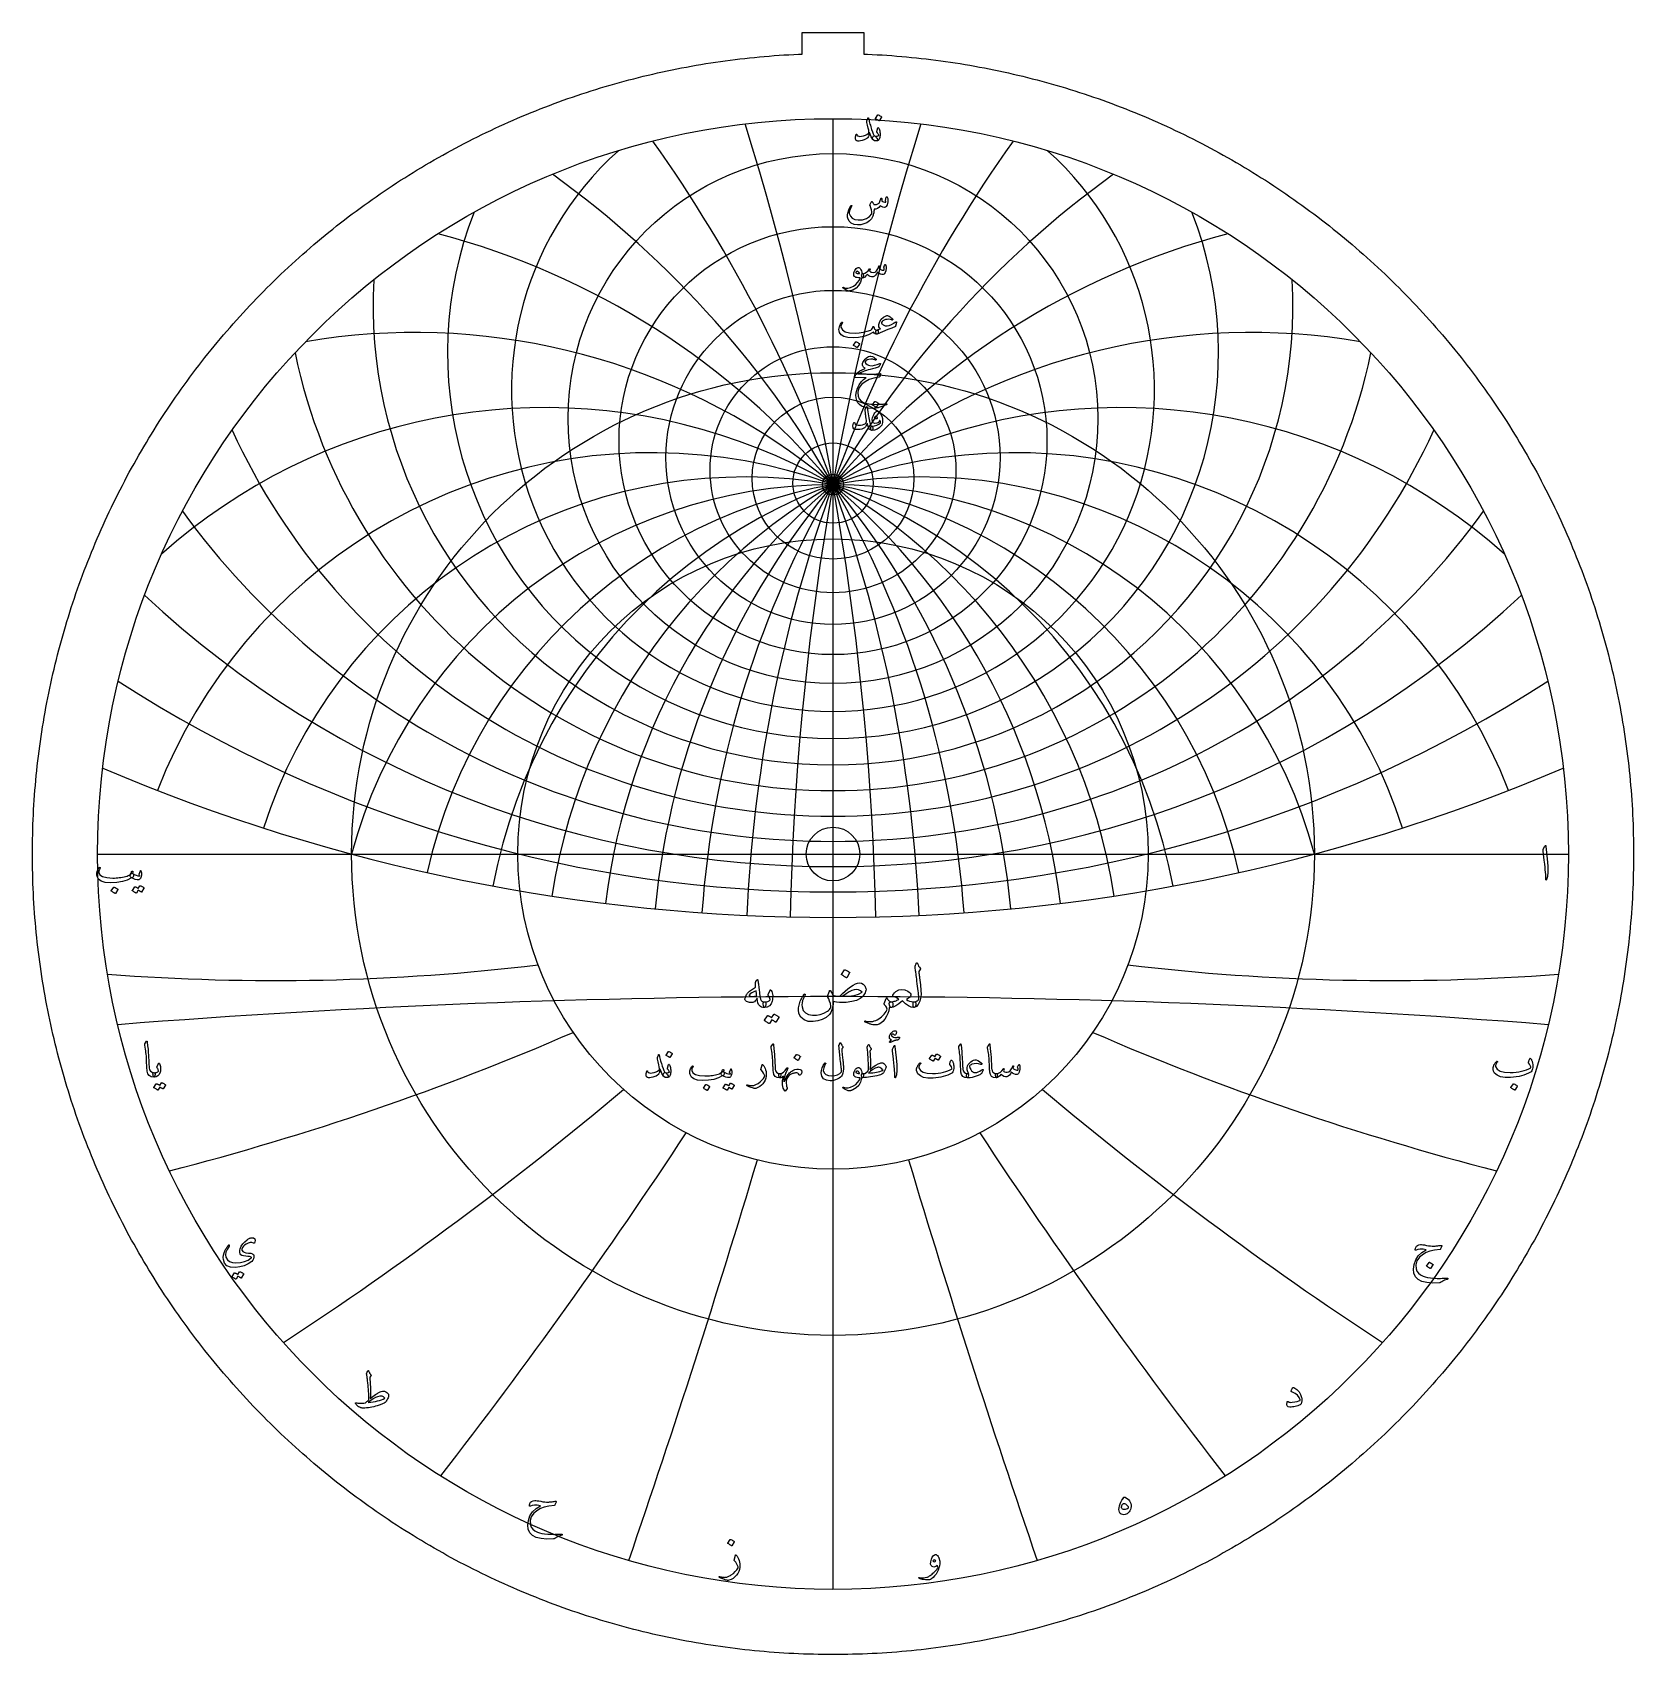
# Model space of a CAD drawing. Header units: millimetres. Extents: x -71 to 71, y -71 to 73.
import ezdxf

# ---------------------------------------------------------------- set-up
doc = ezdxf.new("R2010")
doc.units = ezdxf.units.MM
for name, color, linetype in [('CUT_INNER', 6, 'Continuous'), ('CUT_OUTER', 1, 'Continuous'), ('ENGRAVE', 7, 'Continuous'), ('ENGRAVE_FINE', 8, 'Continuous'), ('TEXT', 5, 'Continuous')]:
    doc.layers.add(name, color=color, linetype=linetype)

msp = doc.modelspace()

# ---------------------------------------------------------------- linework, layer by layer
at = {"layer": 'CUT_INNER'}
msp.add_circle((0, 0), 2.375, dxfattribs=at)
at = {"layer": 'CUT_OUTER'}
msp.add_lwpolyline([(70.7612, -0.4342), (70.7572, -0.8684), (70.7505, -1.3025), (70.7412, -1.7366), (70.7292, -2.1706), (70.7146, -2.6046), (70.6972, -3.0384), (70.6773, -3.4722), (70.6546, -3.9058), (70.6293, -4.3392), (70.6014, -4.7725), (70.5708, -5.2056), (70.5375, -5.6385), (70.5016, -6.0712), (70.463, -6.5037), (70.4218, -6.9359), (70.3779, -7.3679), (70.3313, -7.7996), (70.2822, -8.231), (70.2303, -8.6621), (70.1759, -9.0928), (70.1187, -9.5233), (70.059, -9.9533), (69.9966, -10.383), (69.9316, -10.8123), (69.8639, -11.2412), (69.7936, -11.6697), (69.7207, -12.0977), (69.6452, -12.5253), (69.567, -12.9524), (69.4862, -13.379), (69.4028, -13.8051), (69.3168, -14.2307), (69.2282, -14.6557), (69.137, -15.0802), (69.0431, -15.5042), (68.9467, -15.9275), (68.8477, -16.3502), (68.746, -16.7724), (68.6418, -17.1939), (68.535, -17.6147), (68.4257, -18.0349), (68.3137, -18.4544), (68.1992, -18.8733), (68.0821, -19.2914), (67.9625, -19.7087), (67.8403, -20.1254), (67.7155, -20.5413), (67.5882, -20.9564), (67.4583, -21.3707), (67.3259, -21.7842), (67.191, -22.1969), (67.0535, -22.6088), (66.9135, -23.0198), (66.771, -23.4299), (66.626, -23.8392), (66.4785, -24.2475), (66.3285, -24.655), (66.1759, -25.0615), (66.0209, -25.4671), (65.8634, -25.8717), (65.7034, -26.2753), (65.541, -26.678), (65.376, -27.0796), (65.2086, -27.4803), (65.0388, -27.8799), (64.8665, -28.2784), (64.6918, -28.6759), (64.5146, -29.0723), (64.335, -29.4676), (64.153, -29.8618), (63.9685, -30.2549), (63.7817, -30.6468), (63.5925, -31.0376), (63.4008, -31.4272), (63.2068, -31.8156), (63.0104, -32.2029), (62.8116, -32.5889), (62.6105, -32.9737), (62.407, -33.3572), (62.2011, -33.7395), (61.9929, -34.1205), (61.7824, -34.5003), (61.5695, -34.8787), (61.3544, -35.2558), (61.1369, -35.6316), (60.9171, -36.0061), (60.695, -36.3792), (60.4707, -36.7509), (60.244, -37.1213), (60.0151, -37.4902), (59.784, -37.8578), (59.5505, -38.2239), (59.3149, -38.5886), (59.077, -38.9518), (58.8369, -39.3135), (58.5945, -39.6738), (58.35, -40.0326), (58.1033, -40.3899), (57.8543, -40.7456), (57.6032, -41.0998), (57.35, -41.4525), (57.0946, -41.8036), (56.837, -42.1532), (56.5773, -42.5011), (56.3154, -42.8475), (56.0514, -43.1922), (55.7854, -43.5353), (55.5172, -43.8768), (55.2469, -44.2166), (54.9746, -44.5548), (54.7002, -44.8913), (54.4237, -45.226), (54.1451, -45.5591), (53.8646, -45.8905), (53.582, -46.2201), (53.2974, -46.548), (53.0108, -46.8742), (52.7222, -47.1986), (52.4316, -47.5212), (52.139, -47.842), (51.8444, -48.161), (51.548, -48.4782), (51.2495, -48.7936), (50.9492, -49.1072), (50.6469, -49.4188), (50.3427, -49.7287), (50.0366, -50.0366), (49.7287, -50.3427), (49.4188, -50.6469), (49.1072, -50.9492), (48.7936, -51.2495), (48.4782, -51.548), (48.161, -51.8444), (47.842, -52.139), (47.5212, -52.4316), (47.1986, -52.7222), (46.8742, -53.0108), (46.548, -53.2974), (46.2201, -53.582), (45.8905, -53.8646), (45.5591, -54.1451), (45.226, -54.4237), (44.8913, -54.7002), (44.5548, -54.9746), (44.2166, -55.2469), (43.8768, -55.5172), (43.5353, -55.7854), (43.1922, -56.0514), (42.8475, -56.3154), (42.5011, -56.5773), (42.1532, -56.837), (41.8036, -57.0946), (41.4525, -57.35), (41.0998, -57.6032), (40.7456, -57.8543), (40.3899, -58.1033), (40.0326, -58.35), (39.6738, -58.5945), (39.3135, -58.8369), (38.9518, -59.077), (38.5886, -59.3149), (38.2239, -59.5505), (37.8578, -59.784), (37.4902, -60.0151), (37.1213, -60.244), (36.7509, -60.4707), (36.3792, -60.695), (36.0061, -60.9171), (35.6316, -61.1369), (35.2558, -61.3544), (34.8787, -61.5695), (34.5003, -61.7824), (34.1205, -61.9929), (33.7395, -62.2011), (33.3572, -62.407), (32.9737, -62.6105), (32.5889, -62.8116), (32.2029, -63.0104), (31.8156, -63.2068), (31.4272, -63.4008), (31.0376, -63.5925), (30.6468, -63.7817), (30.2549, -63.9685), (29.8618, -64.153), (29.4676, -64.335), (29.0723, -64.5146), (28.6759, -64.6918), (28.2784, -64.8665), (27.8799, -65.0388), (27.4803, -65.2086), (27.0796, -65.376), (26.678, -65.541), (26.2753, -65.7034), (25.8717, -65.8634), (25.4671, -66.0209), (25.0615, -66.1759), (24.655, -66.3285), (24.2475, -66.4785), (23.8392, -66.626), (23.4299, -66.771), (23.0198, -66.9135), (22.6088, -67.0535), (22.1969, -67.191), (21.7842, -67.3259), (21.3707, -67.4583), (20.9564, -67.5882), (20.5413, -67.7155), (20.1254, -67.8403), (19.7087, -67.9625), (19.2914, -68.0821), (18.8733, -68.1992), (18.4544, -68.3137), (18.0349, -68.4257), (17.6147, -68.535), (17.1939, -68.6418), (16.7724, -68.746), (16.3502, -68.8477), (15.9275, -68.9467), (15.5042, -69.0431), (15.0802, -69.137), (14.6557, -69.2282), (14.2307, -69.3168), (13.8051, -69.4028), (13.379, -69.4862), (12.9524, -69.567), (12.5253, -69.6452), (12.0977, -69.7207), (11.6697, -69.7936), (11.2412, -69.8639), (10.8123, -69.9316), (10.383, -69.9966), (9.9533, -70.059), (9.5233, -70.1187), (9.0928, -70.1759), (8.6621, -70.2303), (8.231, -70.2822), (7.7996, -70.3313), (7.3679, -70.3779), (6.9359, -70.4218), (6.5037, -70.463), (6.0712, -70.5016), (5.6385, -70.5375), (5.2056, -70.5708), (4.7725, -70.6014), (4.3392, -70.6293), (3.9058, -70.6546), (3.4722, -70.6773), (3.0384, -70.6972), (2.6046, -70.7146), (2.1706, -70.7292), (1.7366, -70.7412), (1.3025, -70.7505), (0.8684, -70.7572), (0.4342, -70.7612), (0, -70.7625), (-0.4342, -70.7612), (-0.8684, -70.7572), (-1.3025, -70.7505), (-1.7366, -70.7412), (-2.1706, -70.7292), (-2.6046, -70.7146), (-3.0384, -70.6972), (-3.4722, -70.6773), (-3.9058, -70.6546), (-4.3392, -70.6293), (-4.7725, -70.6014), (-5.2056, -70.5708), (-5.6385, -70.5375), (-6.0712, -70.5016), (-6.5037, -70.463), (-6.9359, -70.4218), (-7.3679, -70.3779), (-7.7996, -70.3313), (-8.231, -70.2822), (-8.6621, -70.2303), (-9.0928, -70.1759), (-9.5233, -70.1187), (-9.9533, -70.059), (-10.383, -69.9966), (-10.8123, -69.9316), (-11.2412, -69.8639), (-11.6697, -69.7936), (-12.0977, -69.7207), (-12.5253, -69.6452), (-12.9524, -69.567), (-13.379, -69.4862), (-13.8051, -69.4028), (-14.2307, -69.3168), (-14.6557, -69.2282), (-15.0802, -69.137), (-15.5042, -69.0431), (-15.9275, -68.9467), (-16.3502, -68.8477), (-16.7724, -68.746), (-17.1939, -68.6418), (-17.6147, -68.535), (-18.0349, -68.4257), (-18.4544, -68.3137), (-18.8733, -68.1992), (-19.2914, -68.0821), (-19.7087, -67.9625), (-20.1254, -67.8403), (-20.5413, -67.7155), (-20.9564, -67.5882), (-21.3707, -67.4583), (-21.7842, -67.3259), (-22.1969, -67.191), (-22.6088, -67.0535), (-23.0198, -66.9135), (-23.4299, -66.771), (-23.8392, -66.626), (-24.2475, -66.4785), (-24.655, -66.3285), (-25.0615, -66.1759), (-25.4671, -66.0209), (-25.8717, -65.8634), (-26.2753, -65.7034), (-26.678, -65.541), (-27.0796, -65.376), (-27.4803, -65.2086), (-27.8799, -65.0388), (-28.2784, -64.8665), (-28.6759, -64.6918), (-29.0723, -64.5146), (-29.4676, -64.335), (-29.8618, -64.153), (-30.2549, -63.9685), (-30.6468, -63.7817), (-31.0376, -63.5925), (-31.4272, -63.4008), (-31.8156, -63.2068), (-32.2029, -63.0104), (-32.5889, -62.8116), (-32.9737, -62.6105), (-33.3572, -62.407), (-33.7395, -62.2011), (-34.1205, -61.9929), (-34.5003, -61.7824), (-34.8787, -61.5695), (-35.2558, -61.3544), (-35.6316, -61.1369), (-36.0061, -60.9171), (-36.3792, -60.695), (-36.7509, -60.4707), (-37.1213, -60.244), (-37.4902, -60.0151), (-37.8578, -59.784), (-38.2239, -59.5505), (-38.5886, -59.3149), (-38.9518, -59.077), (-39.3135, -58.8369), (-39.6738, -58.5945), (-40.0326, -58.35), (-40.3899, -58.1033), (-40.7456, -57.8543), (-41.0998, -57.6032), (-41.4525, -57.35), (-41.8036, -57.0946), (-42.1532, -56.837), (-42.5011, -56.5773), (-42.8475, -56.3154), (-43.1922, -56.0514), (-43.5353, -55.7854), (-43.8768, -55.5172), (-44.2166, -55.2469), (-44.5548, -54.9746), (-44.8913, -54.7002), (-45.226, -54.4237), (-45.5591, -54.1451), (-45.8905, -53.8646), (-46.2201, -53.582), (-46.548, -53.2974), (-46.8742, -53.0108), (-47.1986, -52.7222), (-47.5212, -52.4316), (-47.842, -52.139), (-48.161, -51.8444), (-48.4782, -51.548), (-48.7936, -51.2495), (-49.1072, -50.9492), (-49.4188, -50.6469), (-49.7287, -50.3427), (-50.0366, -50.0366), (-50.3427, -49.7287), (-50.6469, -49.4188), (-50.9492, -49.1072), (-51.2495, -48.7936), (-51.548, -48.4782), (-51.8444, -48.161), (-52.139, -47.842), (-52.4316, -47.5212), (-52.7222, -47.1986), (-53.0108, -46.8742), (-53.2974, -46.548), (-53.582, -46.2201), (-53.8646, -45.8905), (-54.1451, -45.5591), (-54.4237, -45.226), (-54.7002, -44.8913), (-54.9746, -44.5548), (-55.2469, -44.2166), (-55.5172, -43.8768), (-55.7854, -43.5353), (-56.0514, -43.1922), (-56.3154, -42.8475), (-56.5773, -42.5011), (-56.837, -42.1532), (-57.0946, -41.8036), (-57.35, -41.4525), (-57.6032, -41.0998), (-57.8543, -40.7456), (-58.1033, -40.3899), (-58.35, -40.0326), (-58.5945, -39.6738), (-58.8369, -39.3135), (-59.077, -38.9518), (-59.3149, -38.5886), (-59.5505, -38.2239), (-59.784, -37.8578), (-60.0151, -37.4902), (-60.244, -37.1213), (-60.4707, -36.7509), (-60.695, -36.3792), (-60.9171, -36.0061), (-61.1369, -35.6316), (-61.3544, -35.2558), (-61.5695, -34.8787), (-61.7824, -34.5003), (-61.9929, -34.1205), (-62.2011, -33.7395), (-62.407, -33.3572), (-62.6105, -32.9737), (-62.8116, -32.5889), (-63.0104, -32.2029), (-63.2068, -31.8156), (-63.4008, -31.4272), (-63.5925, -31.0376), (-63.7817, -30.6468), (-63.9685, -30.2549), (-64.153, -29.8618), (-64.335, -29.4676), (-64.5146, -29.0723), (-64.6918, -28.6759), (-64.8665, -28.2784), (-65.0388, -27.8799), (-65.2086, -27.4803), (-65.376, -27.0796), (-65.541, -26.678), (-65.7034, -26.2753), (-65.8634, -25.8717), (-66.0209, -25.4671), (-66.1759, -25.0615), (-66.3285, -24.655), (-66.4785, -24.2475), (-66.626, -23.8392), (-66.771, -23.4299), (-66.9135, -23.0198), (-67.0535, -22.6088), (-67.191, -22.1969), (-67.3259, -21.7842), (-67.4583, -21.3707), (-67.5882, -20.9564), (-67.7155, -20.5413), (-67.8403, -20.1254), (-67.9625, -19.7087), (-68.0821, -19.2914), (-68.1992, -18.8733), (-68.3137, -18.4544), (-68.4257, -18.0349), (-68.535, -17.6147), (-68.6418, -17.1939), (-68.746, -16.7724), (-68.8477, -16.3502), (-68.9467, -15.9275), (-69.0431, -15.5042), (-69.137, -15.0802), (-69.2282, -14.6557), (-69.3168, -14.2307), (-69.4028, -13.8051), (-69.4862, -13.379), (-69.567, -12.9524), (-69.6452, -12.5253), (-69.7207, -12.0977), (-69.7936, -11.6697), (-69.8639, -11.2412), (-69.9316, -10.8123), (-69.9966, -10.383), (-70.059, -9.9533), (-70.1187, -9.5233), (-70.1759, -9.0928), (-70.2303, -8.6621), (-70.2822, -8.231), (-70.3313, -7.7996), (-70.3779, -7.3679), (-70.4218, -6.9359), (-70.463, -6.5037), (-70.5016, -6.0712), (-70.5375, -5.6385), (-70.5708, -5.2056), (-70.6014, -4.7725), (-70.6293, -4.3392), (-70.6546, -3.9058), (-70.6773, -3.4722), (-70.6972, -3.0384), (-70.7146, -2.6046), (-70.7292, -2.1706), (-70.7412, -1.7366), (-70.7505, -1.3025), (-70.7572, -0.8684), (-70.7612, -0.4342), (-70.7625, 0), (-70.7612, 0.4342), (-70.7572, 0.8684), (-70.7505, 1.3025), (-70.7412, 1.7366), (-70.7292, 2.1706), (-70.7146, 2.6046), (-70.6972, 3.0384), (-70.6773, 3.4722), (-70.6546, 3.9058), (-70.6293, 4.3392), (-70.6014, 4.7725), (-70.5708, 5.2056), (-70.5375, 5.6385), (-70.5016, 6.0712), (-70.463, 6.5037), (-70.4218, 6.9359), (-70.3779, 7.3679), (-70.3313, 7.7996), (-70.2822, 8.231), (-70.2303, 8.6621), (-70.1759, 9.0928), (-70.1187, 9.5233), (-70.059, 9.9533), (-69.9966, 10.383), (-69.9316, 10.8123), (-69.8639, 11.2412), (-69.7936, 11.6697), (-69.7207, 12.0977), (-69.6452, 12.5253), (-69.567, 12.9524), (-69.4862, 13.379), (-69.4028, 13.8051), (-69.3168, 14.2307), (-69.2282, 14.6557), (-69.137, 15.0802), (-69.0431, 15.5042), (-68.9467, 15.9275), (-68.8477, 16.3502), (-68.746, 16.7724), (-68.6418, 17.1939), (-68.535, 17.6147), (-68.4257, 18.0349), (-68.3137, 18.4544), (-68.1992, 18.8733), (-68.0821, 19.2914), (-67.9625, 19.7087), (-67.8403, 20.1254), (-67.7155, 20.5413), (-67.5882, 20.9564), (-67.4583, 21.3707), (-67.3259, 21.7842), (-67.191, 22.1969), (-67.0535, 22.6088), (-66.9135, 23.0198), (-66.771, 23.4299), (-66.626, 23.8392), (-66.4785, 24.2475), (-66.3285, 24.655), (-66.1759, 25.0615), (-66.0209, 25.4671), (-65.8634, 25.8717), (-65.7034, 26.2753), (-65.541, 26.678), (-65.376, 27.0796), (-65.2086, 27.4803), (-65.0388, 27.8799), (-64.8665, 28.2784), (-64.6918, 28.6759), (-64.5146, 29.0723), (-64.335, 29.4676), (-64.153, 29.8618), (-63.9685, 30.2549), (-63.7817, 30.6468), (-63.5925, 31.0376), (-63.4008, 31.4272), (-63.2068, 31.8156), (-63.0104, 32.2029), (-62.8116, 32.5889), (-62.6105, 32.9737), (-62.407, 33.3572), (-62.2011, 33.7395), (-61.9929, 34.1205), (-61.7824, 34.5003), (-61.5695, 34.8787), (-61.3544, 35.2558), (-61.1369, 35.6316), (-60.9171, 36.0061), (-60.695, 36.3792), (-60.4707, 36.7509), (-60.244, 37.1213), (-60.0151, 37.4902), (-59.784, 37.8578), (-59.5505, 38.2239), (-59.3149, 38.5886), (-59.077, 38.9518), (-58.8369, 39.3135), (-58.5945, 39.6738), (-58.35, 40.0326), (-58.1033, 40.3899), (-57.8543, 40.7456), (-57.6032, 41.0998), (-57.35, 41.4525), (-57.0946, 41.8036), (-56.837, 42.1532), (-56.5773, 42.5011), (-56.3154, 42.8475), (-56.0514, 43.1922), (-55.7854, 43.5353), (-55.5172, 43.8768), (-55.2469, 44.2166), (-54.9746, 44.5548), (-54.7002, 44.8913), (-54.4237, 45.226), (-54.1451, 45.5591), (-53.8646, 45.8905), (-53.582, 46.2201), (-53.2974, 46.548), (-53.0108, 46.8742), (-52.7222, 47.1986), (-52.4316, 47.5212), (-52.139, 47.842), (-51.8444, 48.161), (-51.548, 48.4782), (-51.2495, 48.7936), (-50.9492, 49.1072), (-50.6469, 49.4188), (-50.3427, 49.7287), (-50.0366, 50.0366), (-49.7287, 50.3427), (-49.4188, 50.6469), (-49.1072, 50.9492), (-48.7936, 51.2495), (-48.4782, 51.548), (-48.161, 51.8444), (-47.842, 52.139), (-47.5212, 52.4316), (-47.1986, 52.7222), (-46.8742, 53.0108), (-46.548, 53.2974), (-46.2201, 53.582), (-45.8905, 53.8646), (-45.5591, 54.1451), (-45.226, 54.4237), (-44.8913, 54.7002), (-44.5548, 54.9746), (-44.2166, 55.2469), (-43.8768, 55.5172), (-43.5353, 55.7854), (-43.1922, 56.0514), (-42.8475, 56.3154), (-42.5011, 56.5773), (-42.1532, 56.837), (-41.8036, 57.0946), (-41.4525, 57.35), (-41.0998, 57.6032), (-40.7456, 57.8543), (-40.3899, 58.1033), (-40.0326, 58.35), (-39.6738, 58.5945), (-39.3135, 58.8369), (-38.9518, 59.077), (-38.5886, 59.3149), (-38.2239, 59.5505), (-37.8578, 59.784), (-37.4902, 60.0151), (-37.1213, 60.244), (-36.7509, 60.4707), (-36.3792, 60.695), (-36.0061, 60.9171), (-35.6316, 61.1369), (-35.2558, 61.3544), (-34.8787, 61.5695), (-34.5003, 61.7824), (-34.1205, 61.9929), (-33.7395, 62.2011), (-33.3572, 62.407), (-32.9737, 62.6105), (-32.5889, 62.8116), (-32.2029, 63.0104), (-31.8156, 63.2068), (-31.4272, 63.4008), (-31.0376, 63.5925), (-30.6468, 63.7817), (-30.2549, 63.9685), (-29.8618, 64.153), (-29.4676, 64.335), (-29.0723, 64.5146), (-28.6759, 64.6918), (-28.2784, 64.8665), (-27.8799, 65.0388), (-27.4803, 65.2086), (-27.0796, 65.376), (-26.678, 65.541), (-26.2753, 65.7034), (-25.8717, 65.8634), (-25.4671, 66.0209), (-25.0615, 66.1759), (-24.655, 66.3285), (-24.2475, 66.4785), (-23.8392, 66.626), (-23.4299, 66.771), (-23.0198, 66.9135), (-22.6088, 67.0535), (-22.1969, 67.191), (-21.7842, 67.3259), (-21.3707, 67.4583), (-20.9564, 67.5882), (-20.5413, 67.7155), (-20.1254, 67.8403), (-19.7087, 67.9625), (-19.2914, 68.0821), (-18.8733, 68.1992), (-18.4544, 68.3137), (-18.0349, 68.4257), (-17.6147, 68.535), (-17.1939, 68.6418), (-16.7724, 68.746), (-16.3502, 68.8477), (-15.9275, 68.9467), (-15.5042, 69.0431), (-15.0802, 69.137), (-14.6557, 69.2282), (-14.2307, 69.3168), (-13.8051, 69.4028), (-13.379, 69.4862), (-12.9524, 69.567), (-12.5253, 69.6452), (-12.0977, 69.7207), (-11.6697, 69.7936), (-11.2412, 69.8639), (-10.8123, 69.9316), (-10.383, 69.9966), (-9.9533, 70.059), (-9.5233, 70.1187), (-9.0928, 70.1759), (-8.6621, 70.2303), (-8.231, 70.2822), (-7.7996, 70.3313), (-7.3679, 70.3779), (-6.9359, 70.4218), (-6.5037, 70.463), (-6.0712, 70.5016), (-5.6385, 70.5375), (-5.2056, 70.5708), (-4.7725, 70.6014), (-4.3392, 70.6293), (-3.9058, 70.6546), (-3.4722, 70.6773), (-3.0384, 70.6972), (-2.7125, 70.7102), (-2.7125, 72.6225), (2.7125, 72.6225), (2.7125, 70.7102), (3.0384, 70.6972), (3.4722, 70.6773), (3.9058, 70.6546), (4.3392, 70.6293), (4.7725, 70.6014), (5.2056, 70.5708), (5.6385, 70.5375), (6.0712, 70.5016), (6.5037, 70.463), (6.9359, 70.4218), (7.3679, 70.3779), (7.7996, 70.3313), (8.231, 70.2822), (8.6621, 70.2303), (9.0928, 70.1759), (9.5233, 70.1187), (9.9533, 70.059), (10.383, 69.9966), (10.8123, 69.9316), (11.2412, 69.8639), (11.6697, 69.7936), (12.0977, 69.7207), (12.5253, 69.6452), (12.9524, 69.567), (13.379, 69.4862), (13.8051, 69.4028), (14.2307, 69.3168), (14.6557, 69.2282), (15.0802, 69.137), (15.5042, 69.0431), (15.9275, 68.9467), (16.3502, 68.8477), (16.7724, 68.746), (17.1939, 68.6418), (17.6147, 68.535), (18.0349, 68.4257), (18.4544, 68.3137), (18.8733, 68.1992), (19.2914, 68.0821), (19.7087, 67.9625), (20.1254, 67.8403), (20.5413, 67.7155), (20.9564, 67.5882), (21.3707, 67.4583), (21.7842, 67.3259), (22.1969, 67.191), (22.6088, 67.0535), (23.0198, 66.9135), (23.4299, 66.771), (23.8392, 66.626), (24.2475, 66.4785), (24.655, 66.3285), (25.0615, 66.1759), (25.4671, 66.0209), (25.8717, 65.8634), (26.2753, 65.7034), (26.678, 65.541), (27.0796, 65.376), (27.4803, 65.2086), (27.8799, 65.0388), (28.2784, 64.8665), (28.6759, 64.6918), (29.0723, 64.5146), (29.4676, 64.335), (29.8618, 64.153), (30.2549, 63.9685), (30.6468, 63.7817), (31.0376, 63.5925), (31.4272, 63.4008), (31.8156, 63.2068), (32.2029, 63.0104), (32.5889, 62.8116), (32.9737, 62.6105), (33.3572, 62.407), (33.7395, 62.2011), (34.1205, 61.9929), (34.5003, 61.7824), (34.8787, 61.5695), (35.2558, 61.3544), (35.6316, 61.1369), (36.0061, 60.9171), (36.3792, 60.695), (36.7509, 60.4707), (37.1213, 60.244), (37.4902, 60.0151), (37.8578, 59.784), (38.2239, 59.5505), (38.5886, 59.3149), (38.9518, 59.077), (39.3135, 58.8369), (39.6738, 58.5945), (40.0326, 58.35), (40.3899, 58.1033), (40.7456, 57.8543), (41.0998, 57.6032), (41.4525, 57.35), (41.8036, 57.0946), (42.1532, 56.837), (42.5011, 56.5773), (42.8475, 56.3154), (43.1922, 56.0514), (43.5353, 55.7854), (43.8768, 55.5172), (44.2166, 55.2469), (44.5548, 54.9746), (44.8913, 54.7002), (45.226, 54.4237), (45.5591, 54.1451), (45.8905, 53.8646), (46.2201, 53.582), (46.548, 53.2974), (46.8742, 53.0108), (47.1986, 52.7222), (47.5212, 52.4316), (47.842, 52.139), (48.161, 51.8444), (48.4782, 51.548), (48.7936, 51.2495), (49.1072, 50.9492), (49.4188, 50.6469), (49.7287, 50.3427), (50.0366, 50.0366), (50.3427, 49.7287), (50.6469, 49.4188), (50.9492, 49.1072), (51.2495, 48.7936), (51.548, 48.4782), (51.8444, 48.161), (52.139, 47.842), (52.4316, 47.5212), (52.7222, 47.1986), (53.0108, 46.8742), (53.2974, 46.548), (53.582, 46.2201), (53.8646, 45.8905), (54.1451, 45.5591), (54.4237, 45.226), (54.7002, 44.8913), (54.9746, 44.5548), (55.2469, 44.2166), (55.5172, 43.8768), (55.7854, 43.5353), (56.0514, 43.1922), (56.3154, 42.8475), (56.5773, 42.5011), (56.837, 42.1532), (57.0946, 41.8036), (57.35, 41.4525), (57.6032, 41.0998), (57.8543, 40.7456), (58.1033, 40.3899), (58.35, 40.0326), (58.5945, 39.6738), (58.8369, 39.3135), (59.077, 38.9518), (59.3149, 38.5886), (59.5505, 38.2239), (59.784, 37.8578), (60.0151, 37.4902), (60.244, 37.1213), (60.4707, 36.7509), (60.695, 36.3792), (60.9171, 36.0061), (61.1369, 35.6316), (61.3544, 35.2558), (61.5695, 34.8787), (61.7824, 34.5003), (61.9929, 34.1205), (62.2011, 33.7395), (62.407, 33.3572), (62.6105, 32.9737), (62.8116, 32.5889), (63.0104, 32.2029), (63.2068, 31.8156), (63.4008, 31.4272), (63.5925, 31.0376), (63.7817, 30.6468), (63.9685, 30.2549), (64.153, 29.8618), (64.335, 29.4676), (64.5146, 29.0723), (64.6918, 28.6759), (64.8665, 28.2784), (65.0388, 27.8799), (65.2086, 27.4803), (65.376, 27.0796), (65.541, 26.678), (65.7034, 26.2753), (65.8634, 25.8717), (66.0209, 25.4671), (66.1759, 25.0615), (66.3285, 24.655), (66.4785, 24.2475), (66.626, 23.8392), (66.771, 23.4299), (66.9135, 23.0198), (67.0535, 22.6088), (67.191, 22.1969), (67.3259, 21.7842), (67.4583, 21.3707), (67.5882, 20.9564), (67.7155, 20.5413), (67.8403, 20.1254), (67.9625, 19.7087), (68.0821, 19.2914), (68.1992, 18.8733), (68.3137, 18.4544), (68.4257, 18.0349), (68.535, 17.6147), (68.6418, 17.1939), (68.746, 16.7724), (68.8477, 16.3502), (68.9467, 15.9275), (69.0431, 15.5042), (69.137, 15.0802), (69.2282, 14.6557), (69.3168, 14.2307), (69.4028, 13.8051), (69.4862, 13.379), (69.567, 12.9524), (69.6452, 12.5253), (69.7207, 12.0977), (69.7936, 11.6697), (69.8639, 11.2412), (69.9316, 10.8123), (69.9966, 10.383), (70.059, 9.9533), (70.1187, 9.5233), (70.1759, 9.0928), (70.2303, 8.6621), (70.2822, 8.231), (70.3313, 7.7996), (70.3779, 7.3679), (70.4218, 6.9359), (70.463, 6.5037), (70.5016, 6.0712), (70.5375, 5.6385), (70.5708, 5.2056), (70.6014, 4.7725), (70.6293, 4.3392), (70.6546, 3.9058), (70.6773, 3.4722), (70.6972, 3.0384), (70.7146, 2.6046), (70.7292, 2.1706), (70.7412, 1.7366), (70.7505, 1.3025), (70.7572, 0.8684), (70.7612, 0.4342), (70.7625, 0)], close=True, dxfattribs=at)
at = {"layer": 'ENGRAVE'}
for points in [[(0, -65), (0, 65)], [(-65, 0), (65, 0)], [(0, -65), (0, -27.8517)]]:
    msp.add_lwpolyline(points, dxfattribs=at)
for centre, radius in [((0, 0), 65), ((0, 38.4877), 23.4205), ((0, 36.5371), 18.913), ((0, 35.0561), 14.7616), ((0, 33.9692), 10.8674), ((0, 0), 42.5483), ((0, 33.2252), 7.1516), ((0, 32.7912), 3.5485), ((0, 32.6485), 0.93), ((0, 0), 27.8517)]:
    msp.add_circle(centre, radius, dxfattribs=at)
for centre, radius, start, end in [((0, 41.018), 28.4146, 131.894956, 48.105044), ((0, 44.2896), 34.0746, 158.578774, 21.421226), ((0, 48.5451), 40.6593, 176.875109, 3.124891), ((0, 54.1612), 48.5596, 191.697587, 348.302413), ((0, 61.7507), 58.4021, 204.568757, 335.431243), ((0, -11.4008), 44.0493, 15, 165), ((0, -11.4008), 44.0493, 15, 165), ((0, 72.3774), 71.2633, 216.19609, 323.80391), ((0, 88.0562), 89.1703, 226.973581, 313.026419), ((0, 113.1108), 116.4594, 237.146182, 302.853818), ((0, 158.7925), 164.3941, 246.878815, 293.121185), ((-49.2837, 183.9292), 195.1133, 265.63705, 276.832617), ((49.2837, 183.9292), 195.1133, 263.167383, 274.36295), ((-118.9428, 206.0149), 241.6607, 284.445729, 293.402183), ((118.9428, 206.0149), 241.6607, 246.597817, 255.554271), ((-224.1807, 224.1807), 319.8818, 303.29627, 310.013611), ((224.1807, 224.1807), 319.8818, 229.986389, 236.70373), ((-411.7152, 237.7039), 477.308, 322.179131, 326.657358), ((411.7152, 237.7039), 477.308, 213.342642, 217.820869), ((-918.2421, 246.0422), 951.5858, 341.0839946, 343.3231081), ((918.2421, 246.0422), 951.5858, 196.6768919, 198.9160054)]:
    msp.add_arc(centre, radius, start, end, dxfattribs=at)
at = {"layer": 'ENGRAVE_FINE'}
for centre, radius, start, end in [((-249.8157, -11.4008), 253.6695, 1.319819, 17.41804), ((-249.8157, -11.4008), 253.6695, 1.319819, 17.41804), ((249.8157, -11.4008), 253.6695, 162.58196, 178.680181), ((249.8157, -11.4008), 253.6695, 162.58196, 178.680181), ((-121.0243, -11.4008), 128.7914, 2.659638, 35.299893), ((-121.0243, -11.4008), 128.7914, 2.659638, 35.299893), ((121.0243, -11.4008), 128.7914, 144.700107, 177.340362), ((121.0243, -11.4008), 128.7914, 144.700107, 177.340362), ((-76.2955, -11.4008), 88.0985, 4.040677, 54.232567), ((-76.2955, -11.4008), 88.0985, 4.040677, 54.232567), ((76.2955, -11.4008), 88.0985, 125.767433, 175.959323), ((76.2955, -11.4008), 88.0985, 125.767433, 175.959323), ((-52.4959, -11.4008), 68.5285, 5.486755, 75.127314), ((-52.4959, -11.4008), 68.5285, 5.486755, 75.127314), ((52.4959, -11.4008), 68.5285, 104.872686, 174.513245), ((52.4959, -11.4008), 68.5285, 104.872686, 174.513245), ((-36.9617, -11.4008), 57.5022, 7.026023, 99.680997), ((-36.9617, -11.4008), 57.5022, 7.026023, 99.680997), ((36.9617, -11.4008), 57.5022, 80.319003, 172.973977), ((36.9617, -11.4008), 57.5022, 80.319003, 172.973977), ((-25.4318, -11.4008), 50.8637, 8.693343, 131.827854), ((-25.4318, -11.4008), 50.8637, 8.693343, 131.827854), ((25.4318, -11.4008), 50.8637, 48.172146, 171.306657), ((25.4318, -11.4008), 50.8637, 48.172146, 171.306657), ((-16.0326, -11.4008), 46.8762, 10.533746, 158.703214), ((-16.0326, -11.4008), 46.8762, 10.533746, 158.703214), ((16.0326, -11.4008), 46.8762, 21.296786, 169.466254), ((16.0326, -11.4008), 46.8762, 21.296786, 169.466254), ((-7.7671, -11.4008), 44.7288, 12.607759, 162.166277), ((-7.7671, -11.4008), 44.7288, 12.607759, 162.166277), ((7.7671, -11.4008), 44.7288, 17.833723, 167.392241), ((7.7671, -11.4008), 44.7288, 17.833723, 167.392241), ((0, -818.7289), 806.1255, 85.5016347, 94.4983653)]:
    msp.add_arc(centre, radius, start, end, dxfattribs=at)
at = {"layer": 'TEXT'}
for points in [[(3.1618, 64.9717), (3.1855, 64.8635), (3.2113, 64.7536), (3.2392, 64.6418), (3.2691, 64.5282), (3.301, 64.4124), (3.3351, 64.2936), (3.3712, 64.1721), (3.4093, 64.0477), (3.4864, 63.8239), (3.5568, 63.6558), (3.6205, 63.5434), (3.6774, 63.4867), (3.7272, 63.4529), (3.7775, 63.4052), (3.8283, 63.3436), (3.8796, 63.2681), (3.928, 63.1745), (3.9414, 63.1041), (3.9198, 63.0569), (3.8631, 63.0329), (3.6798, 63.0515), (3.5176, 63.1732), (3.3766, 63.398), (3.2567, 63.7259), (3.2541, 63.7313), (3.2505, 63.7352), (3.2459, 63.7375), (3.2402, 63.7383), (3.2361, 63.7375), (3.2319, 63.7352), (3.2278, 63.7313), (3.2237, 63.7259), (3.2121, 63.6728), (3.1979, 63.6166), (3.1811, 63.5573), (3.1618, 63.4949), (3.1407, 63.4359), (3.1185, 63.3866), (3.0953, 63.3472), (3.0711, 63.3176), (2.9839, 63.2415), (2.8751, 63.1742), (2.7447, 63.1157), (2.5926, 63.0659), (2.4379, 63.0291), (2.3038, 63.0133), (2.1904, 63.0187), (2.0976, 63.0453), (2.0182, 63.1118), (1.9821, 63.2289), (1.9893, 63.3964), (2.0398, 63.6146), (2.0447, 63.6218), (2.0512, 63.6269), (2.0591, 63.63), (2.0687, 63.6311), (2.08, 63.6298), (2.0893, 63.6259), (2.0965, 63.6195), (2.1017, 63.6104), (2.1213, 63.5648), (2.1429, 63.5269), (2.1667, 63.4967), (2.1924, 63.4743), (2.2729, 63.4444), (2.3822, 63.4372), (2.5204, 63.4526), (2.6874, 63.4908), (2.8656, 63.548), (3.004, 63.6125), (3.1028, 63.6842), (3.1618, 63.7631), (3.1716, 63.843), (3.1556, 63.9796), (3.1139, 64.173), (3.0463, 64.4231), (3.0138, 64.5548), (2.9947, 64.6613), (2.9891, 64.7425), (2.9968, 64.7984), (3.0752, 65.0212), (3.0837, 65.0446), (3.0927, 65.0614), (3.1023, 65.0715), (3.1123, 65.0748), (3.1247, 65.0684), (3.1371, 65.049), (3.1494, 65.0168), (3.1618, 64.9717)], [(3.9579, 65.3264), (3.9631, 65.3316), (3.9703, 65.3347), (3.9796, 65.3357), (3.9909, 65.3347), (4.0711, 65.3022), (4.1467, 65.2625), (4.2176, 65.2156), (4.2838, 65.1614), (4.2903, 65.1532), (4.2931, 65.1449), (4.2923, 65.1367), (4.2879, 65.1284), (4.0941, 64.8149), (4.0868, 64.8075), (4.0776, 64.8056), (4.0662, 64.8095), (4.0528, 64.8191), (4.0412, 64.8273), (4.0229, 64.8397), (3.9979, 64.8562), (3.9662, 64.8768), (3.9273, 64.9016), (3.8806, 64.9304), (3.8262, 64.9634), (3.7641, 65.0006), (3.7558, 65.0067), (3.7517, 65.0129), (3.7517, 65.0191), (3.7558, 65.0253)], [(3.9951, 63.6393), (3.9708, 63.6798), (3.9476, 63.7146), (3.9255, 63.7437), (3.9043, 63.7672), (3.8891, 63.7873), (3.8806, 63.8105), (3.8788, 63.8368), (3.8837, 63.8662), (3.9703, 64.1797), (3.9824, 64.207), (3.9982, 64.2147), (4.0175, 64.2029), (4.0404, 64.1714), (4.075, 64.1047), (4.1044, 64.024), (4.1286, 63.9293), (4.1477, 63.8208), (4.1588, 63.7166), (4.1632, 63.6146), (4.1608, 63.5145), (4.1518, 63.4166), (4.1371, 63.3312), (4.1178, 63.2567), (4.0938, 63.193), (4.0652, 63.1402), (4.0299, 63.101), (3.9817, 63.0701), (3.9206, 63.0474), (3.8466, 63.0329), (3.7708, 63.0301), (3.7001, 63.0422), (3.6346, 63.0693), (3.5743, 63.1113), (3.5276, 63.1647), (3.5032, 63.2258), (3.5008, 63.2946), (3.5207, 63.3712), (3.5524, 63.4338), (3.5898, 63.4733), (3.6328, 63.4895), (3.6816, 63.4826), (3.794, 63.4555), (3.8919, 63.4526), (3.9755, 63.474), (4.0446, 63.5197), (4.0461, 63.5318), (4.0384, 63.5558), (4.0214, 63.5916), (3.9951, 63.6393)], [(4.7066, 58.0557), (4.7138, 58.0737), (4.7231, 58.0866), (4.7345, 58.0943), (4.7479, 58.0969), (4.7651, 58.0949), (4.7798, 58.0887), (4.792, 58.0784), (4.8015, 58.0639), (4.825, 58.0124), (4.8417, 57.9484), (4.8518, 57.8721), (4.8551, 57.7834), (4.8461, 57.6385), (4.819, 57.5009), (4.7739, 57.3704), (4.7107, 57.2472), (4.6891, 57.2175), (4.6654, 57.1946), (4.6396, 57.1783), (4.6117, 57.1688), (4.5109, 57.1623), (4.4024, 57.1801), (4.2861, 57.2222), (4.1621, 57.2884), (4.0577, 57.1453), (3.9342, 57.0502), (3.7916, 57.003), (3.63, 57.0038), (3.6247, 56.9168), (3.6171, 56.8331), (3.6072, 56.7528), (3.5949, 56.6759), (3.5804, 56.6017), (3.5635, 56.5299), (3.5443, 56.4604), (3.5227, 56.3933), (3.4727, 56.2721), (3.4052, 56.1602), (3.3201, 56.0576), (3.2175, 55.9643), (2.9775, 55.8044), (2.7235, 55.692), (2.4557, 55.6271), (2.1739, 55.6095), (1.8565, 55.6526), (1.6057, 55.7653), (1.4213, 55.9475), (1.3035, 56.1994), (1.2875, 56.2902), (1.2849, 56.3974), (1.2958, 56.5212), (1.32, 56.6614), (1.3589, 56.8151), (1.4138, 56.9749), (1.4847, 57.1409), (1.5716, 57.3132), (1.5786, 57.324), (1.5871, 57.3317), (1.5971, 57.3364), (1.6087, 57.3379), (1.6204, 57.3369), (1.6304, 57.3338), (1.6389, 57.3286), (1.6459, 57.3214), (1.6505, 57.3108), (1.6521, 57.2998), (1.6505, 57.2882), (1.6459, 57.276), (1.5355, 57.0468), (1.4644, 56.8584), (1.4324, 56.7107), (1.4396, 56.6037), (1.5438, 56.3678), (1.7077, 56.1963), (1.9315, 56.0893), (2.2151, 56.0468), (2.6116, 56.0721), (2.9473, 56.1726), (3.2221, 56.3484), (3.4361, 56.5995), (3.4354, 56.7651), (3.4083, 56.9399), (3.3549, 57.1239), (3.2752, 57.3173), (3.2652, 57.3369), (3.2598, 57.3544), (3.259, 57.3699), (3.2629, 57.3833), (3.285, 57.4293), (3.3062, 57.4725), (3.3263, 57.5128), (3.3454, 57.5504), (3.3634, 57.5845), (3.3804, 57.6148), (3.3964, 57.6412), (3.4114, 57.6638), (3.4199, 57.6733), (3.4289, 57.6772), (3.4384, 57.6754), (3.4485, 57.6679), (3.4537, 57.6622), (3.4609, 57.6535), (3.4702, 57.6416), (3.4815, 57.6267), (3.4944, 57.6086), (3.5083, 57.5875), (3.5233, 57.5632), (3.5393, 57.5359), (3.5717, 57.4833), (3.5991, 57.4452), (3.6212, 57.4214), (3.6382, 57.4122), (3.7455, 57.4031), (3.8527, 57.4214), (3.96, 57.4671), (4.0672, 57.54), (4.1062, 57.5885), (4.1446, 57.6679), (4.1825, 57.7783), (4.2199, 57.9195), (4.2235, 57.9329), (4.2302, 57.9443), (4.24, 57.9536), (4.2529, 57.9608), (4.265, 57.9654), (4.2766, 57.967), (4.2877, 57.9654), (4.2982, 57.9608), (4.314, 57.935), (4.3199, 57.8865), (4.316, 57.8154), (4.3024, 57.7215), (4.3856, 57.6705), (4.4746, 57.637), (4.5692, 57.621), (4.6695, 57.6225), (4.6682, 57.6527), (4.6643, 57.6772), (4.6579, 57.696), (4.6489, 57.7092), (4.6386, 57.7215), (4.6324, 57.7339), (4.6303, 57.7463), (4.6324, 57.7587)], [(2.5266, 50.8805), (2.4299, 50.541), (2.2677, 50.2566), (2.0401, 50.0274), (1.7469, 49.8534), (1.7059, 49.8358), (1.6655, 49.8199), (1.6255, 49.8059), (1.5861, 49.7936), (1.5474, 49.7834), (1.5097, 49.7756), (1.4731, 49.77), (1.4376, 49.7668), (1.3489, 49.7794), (1.2313, 49.8256), (1.0849, 49.9052), (0.9096, 50.0184), (0.8907, 50.0347), (0.8797, 50.0504), (0.8763, 50.0656), (0.8807, 50.0803), (0.8905, 50.0916), (0.9034, 50.0968), (0.9194, 50.0958), (0.9384, 50.0885), (1.1207, 50.0295), (1.3252, 50.0298), (1.5518, 50.0893), (1.8006, 50.2082), (2.0037, 50.3461), (2.1718, 50.5083), (2.3048, 50.6947), (2.4028, 50.9053), (2.402, 50.9128), (2.3997, 50.9187), (2.3959, 50.9231), (2.3904, 50.9259), (2.2484, 50.9342), (2.1275, 50.9507), (2.0277, 50.9754), (1.9491, 51.0084), (1.8882, 51.0595), (1.8501, 51.1301), (1.8346, 51.2203), (1.8418, 51.3302), (1.8441, 51.3447), (1.847, 51.3596), (1.8503, 51.3746), (1.8542, 51.39), (1.8586, 51.4058), (1.8635, 51.4225), (1.8689, 51.4399), (1.8748, 51.458), (1.9233, 51.5759), (1.9821, 51.6736), (2.0512, 51.7512), (2.1306, 51.8087), (2.2118, 51.8401), (2.2863, 51.8396), (2.3541, 51.8071), (2.4152, 51.7427), (2.4686, 51.653), (2.509, 51.5488), (2.5366, 51.4302), (2.5513, 51.2972), (2.5594, 51.2973), (2.5673, 51.2977), (2.5749, 51.2983), (2.5823, 51.2992), (2.5896, 51.3001), (2.5972, 51.3008), (2.6051, 51.3012), (2.6132, 51.3013), (2.641, 51.2954), (2.6627, 51.2776), (2.6782, 51.2479), (2.6874, 51.2064), (2.6913, 51.1608), (2.6905, 51.1146), (2.6851, 51.068), (2.6751, 51.0208), (2.6619, 50.9793), (2.6472, 50.9496), (2.631, 50.9319), (2.6132, 50.9259), (2.5348, 50.9259), (2.5343, 50.9184), (2.5328, 50.9084), (2.5302, 50.8958), (2.5266, 50.8805)], [(4.6097, 52.1015), (4.6187, 52.1077), (4.6293, 52.1057), (4.6414, 52.0954), (4.6551, 52.0768), (4.6698, 52.0453), (4.6808, 52.0005), (4.6883, 51.9422), (4.6922, 51.8705), (4.6935, 51.7891), (4.6891, 51.7097), (4.679, 51.6323), (4.6633, 51.557), (4.6174, 51.4106), (4.5664, 51.3054), (4.5102, 51.2415), (4.4488, 51.2188), (4.3037, 51.2273), (4.1693, 51.2652), (4.0459, 51.3325), (3.9332, 51.4292), (3.8558, 51.2768), (3.7641, 51.158), (3.6578, 51.0726), (3.5372, 51.0208), (3.4106, 51.0095), (3.2825, 51.0414), (3.1528, 51.1167), (3.0216, 51.2353), (2.9153, 51.0999), (2.8112, 51.0033), (2.7091, 50.9453), (2.6091, 50.9259), (2.589, 50.9373), (2.5699, 50.9713), (2.5518, 51.028), (2.5348, 51.1074), (2.5286, 51.1858), (2.5389, 51.2435), (2.5657, 51.2807), (2.6091, 51.2972), (2.7993, 51.3402), (2.9659, 51.424), (3.1087, 51.5485), (3.2278, 51.7138), (3.2343, 51.7228), (3.2412, 51.7293), (3.2487, 51.7331), (3.2567, 51.7344), (3.2665, 51.7334), (3.2752, 51.7303), (3.283, 51.7251), (3.2897, 51.7179), (3.2936, 51.6958), (3.2845, 51.6581), (3.2626, 51.605), (3.2278, 51.5364), (3.2734, 51.4836), (3.3443, 51.4446), (3.4405, 51.4196), (3.5619, 51.4085), (3.7133, 51.4403), (3.8455, 51.5436), (3.9587, 51.7187), (4.0528, 51.9654), (4.0575, 51.9781), (4.0631, 51.9871), (4.0698, 51.9925), (4.0776, 51.9943), (4.0892, 51.9933), (4.0992, 51.9902), (4.1077, 51.985), (4.1147, 51.9778), (4.1198, 51.9675), (4.1229, 51.9572), (4.124, 51.9469), (4.1229, 51.9365), (4.0817, 51.7633), (4.1299, 51.7205), (4.1879, 51.6829), (4.2557, 51.6504), (4.3333, 51.623), (4.4089, 51.6053), (4.4663, 51.6014), (4.5058, 51.6114), (4.5272, 51.6354), (4.5341, 51.672), (4.5303, 51.7241), (4.5156, 51.7917), (4.4901, 51.8747), (4.4944, 51.8981), (4.5158, 51.9438), (4.5543, 52.0116), (4.6097, 52.1015)], [(2.3286, 51.3425), (2.2853, 51.4181), (2.2378, 51.4715), (2.1862, 51.5026), (2.1306, 51.5117), (2.0973, 51.5029), (2.0677, 51.489), (2.0416, 51.4699), (2.0192, 51.4457), (2.012, 51.4328), (2.0109, 51.4189), (2.0161, 51.4039), (2.0274, 51.3879), (2.07, 51.3505), (2.1316, 51.325), (2.2123, 51.3114), (2.3121, 51.3095), (2.3224, 51.3116), (2.3286, 51.3178), (2.3306, 51.3281), (2.3286, 51.3425)], [(5.6141, 46.9802), (5.5316, 46.6502), (5.5223, 46.6342), (5.5069, 46.6193), (5.4852, 46.6053), (5.4574, 46.5924), (5.3956, 46.5707), (5.33, 46.5465), (5.2605, 46.5201), (5.1872, 46.4914), (5.11, 46.4606), (5.0289, 46.428), (4.9439, 46.3935), (4.8551, 46.3573), (3.9064, 45.9448), (3.8631, 45.9544), (3.828, 45.983), (3.8012, 46.0307), (3.7826, 46.0974), (3.7795, 46.1683), (3.7991, 46.2284), (3.8414, 46.2777), (3.9064, 46.3161), (3.9145, 46.3198), (3.9306, 46.3269), (3.9547, 46.3373), (3.9868, 46.3511), (4.0266, 46.368), (4.074, 46.3877), (4.1287, 46.4103), (4.191, 46.4357), (4.1108, 46.5179), (4.06, 46.6079), (4.0386, 46.7056), (4.0466, 46.8111), (4.126, 47.0619), (4.2611, 47.2741), (4.4519, 47.4476), (4.6984, 47.5824), (4.7523, 47.5951), (4.8149, 47.5917), (4.8863, 47.5724), (4.9665, 47.5371), (5.0498, 47.4889), (5.1263, 47.435), (5.1962, 47.3754), (5.2594, 47.3102), (5.2772, 47.2862), (5.2852, 47.2638), (5.2834, 47.2429), (5.2718, 47.2236), (5.2542, 47.2086), (5.2346, 47.2009), (5.213, 47.2004), (5.1892, 47.2071), (5.0658, 47.246), (4.9345, 47.2638), (4.7956, 47.2604), (4.6489, 47.2359), (4.5161, 47.1962), (4.4107, 47.1431), (4.3325, 47.0766), (4.2818, 46.9967), (4.2766, 46.9611), (4.29, 46.9204), (4.322, 46.8745), (4.3725, 46.8234), (4.4302, 46.777), (4.488, 46.7409), (4.5457, 46.7152), (4.6035, 46.6997), (4.7765, 46.6953), (4.9613, 46.7317), (5.1581, 46.8087), (5.3666, 46.9266), (5.3891, 46.9407), (5.411, 46.9544), (5.4324, 46.9676), (5.4533, 46.9802), (5.4734, 46.992), (5.4924, 47.0029), (5.5105, 47.0127), (5.5275, 47.0214), (5.5747, 47.0436), (5.6048, 47.0441), (5.618, 47.023), (5.6141, 46.9802)], [(0.759, 46.9926), (0.7737, 47.0085), (0.7889, 47.0153), (0.8046, 47.0127), (0.8209, 47.0008), (0.8332, 46.9853), (0.8374, 46.9678), (0.8332, 46.9482), (0.8209, 46.9266), (0.758, 46.8291), (0.7177, 46.7389), (0.7002, 46.6559), (0.7054, 46.5801), (0.8345, 46.331), (1.0859, 46.1573), (1.4595, 46.0588), (1.9552, 46.0356), (2.3231, 46.0626), (2.6761, 46.1191), (3.0141, 46.2049), (3.3371, 46.3202), (3.3941, 46.354), (3.4413, 46.4058), (3.4787, 46.4757), (3.5063, 46.5636), (3.5155, 46.5886), (3.531, 46.6058), (3.5527, 46.6154), (3.5805, 46.6172), (3.6004, 46.6087), (3.6145, 46.5914), (3.623, 46.5654), (3.6259, 46.5306), (3.6452, 46.4445), (3.6991, 46.38), (3.7875, 46.3372), (3.9105, 46.3161), (3.9548, 46.3063), (3.9848, 46.281), (4.0002, 46.2403), (4.0012, 46.1841), (3.9863, 46.0794), (3.9662, 46.0046), (3.9409, 45.9598), (3.9105, 45.9448), (3.82, 45.9567), (3.7342, 45.9923), (3.6529, 46.0515), (3.5764, 46.1346), (3.5699, 46.1379), (3.5588, 46.1356), (3.5431, 46.1276), (3.5227, 46.1139), (3.1381, 45.8974), (2.7184, 45.7427), (2.2636, 45.6499), (1.7737, 45.6189), (1.321, 45.6499), (0.9694, 45.7427), (0.7188, 45.8974), (0.5692, 46.1139), (0.5352, 46.2349), (0.5239, 46.3583), (0.5352, 46.4844), (0.5692, 46.6131), (0.6151, 46.7327), (0.6621, 46.8358), (0.71, 46.9224), (0.759, 46.9926)], [(2.0089, 45.2807), (2.014, 45.2858), (2.0212, 45.2889), (2.0305, 45.29), (2.0419, 45.2889), (2.1221, 45.2565), (2.1976, 45.2168), (2.2685, 45.1698), (2.3348, 45.1157), (2.3412, 45.1074), (2.344, 45.0992), (2.3433, 45.0909), (2.3389, 45.0827), (2.145, 44.7692), (2.1378, 44.7617), (2.1285, 44.7599), (2.1172, 44.7638), (2.1037, 44.7733), (2.0921, 44.7816), (2.0738, 44.7939), (2.0488, 44.8104), (2.0171, 44.8311), (1.9782, 44.8558), (1.9315, 44.8847), (1.8771, 44.9177), (1.815, 44.9548), (1.8067, 44.961), (1.8026, 44.9672), (1.8026, 44.9734), (1.8067, 44.9796)], [(4.1848, 43.3496), (4.1882, 43.3205), (4.1693, 43.2661), (4.1284, 43.1864), (4.0652, 43.0815), (4.0518, 43.0644), (4.0363, 43.0505), (4.0188, 43.0397), (3.9992, 43.032), (3.7352, 42.9593), (3.5001, 42.8938), (3.2938, 42.8355), (3.1164, 42.7845), (2.9679, 42.7409), (2.8483, 42.7051), (2.7576, 42.677), (2.6957, 42.6566), (2.1966, 42.4338), (2.1615, 42.4313), (2.1347, 42.4359), (2.1161, 42.4478), (2.1058, 42.4668), (2.1056, 42.4738), (2.1089, 42.4823), (2.1159, 42.4924), (2.1264, 42.504), (2.228, 42.5994), (2.3801, 42.6999), (2.5828, 42.8056), (2.8359, 42.9165), (2.7671, 42.9752), (2.7091, 43.032), (2.6619, 43.0866), (2.6256, 43.1392), (2.6031, 43.1967), (2.5977, 43.2661), (2.6093, 43.3473), (2.6379, 43.4403), (2.6843, 43.5373), (2.7493, 43.6342), (2.8328, 43.7312), (2.9349, 43.8281), (3.0461, 43.9119), (3.1525, 43.9694), (3.2544, 44.0006), (3.3516, 44.0055), (3.4833, 43.9789), (3.6022, 43.924), (3.7081, 43.8407), (3.8012, 43.7291), (3.8094, 43.7152), (3.8136, 43.7023), (3.8136, 43.6904), (3.8094, 43.6796), (3.8004, 43.6695), (3.7898, 43.6641), (3.7777, 43.6633), (3.7641, 43.6672), (3.7033, 43.6866), (3.645, 43.7033), (3.5889, 43.7175), (3.5351, 43.7291), (3.4839, 43.7379), (3.4356, 43.7435), (3.3901, 43.7461), (3.3474, 43.7456), (3.1698, 43.7247), (3.0205, 43.6744), (2.8996, 43.5948), (2.8071, 43.4857), (2.9055, 43.356), (3.0154, 43.2599), (3.1365, 43.1972), (3.2691, 43.1681), (3.4663, 43.166), (3.6785, 43.197), (3.9056, 43.2609), (4.1477, 43.3578), (4.1577, 43.3604), (4.1673, 43.3599), (4.1763, 43.3563), (4.1848, 43.3496)], [(2.4729, 42.4462), (3.0022, 42.4277), (3.4598, 42.4256), (3.8458, 42.44), (4.1601, 42.471), (4.1697, 42.4721), (4.1781, 42.4715), (4.1852, 42.469), (4.191, 42.4648), (4.1953, 42.459), (4.1977, 42.4519), (4.1983, 42.4435), (4.1972, 42.4338), (4.1891, 42.3962), (4.1812, 42.3617), (4.1736, 42.3302), (4.1662, 42.3018), (4.1592, 42.2766), (4.1523, 42.2544), (4.1458, 42.2353), (4.1394, 42.2193), (4.126, 42.1938), (4.1106, 42.175), (4.093, 42.1629), (4.0734, 42.1575), (3.597, 42.0711), (3.1824, 41.9357), (2.8297, 41.7514), (2.5389, 41.5181), (2.392, 41.3503), (2.2852, 41.1726), (2.2187, 40.9852), (2.1924, 40.788), (2.2177, 40.4783), (2.3182, 40.2259), (2.4941, 40.0308), (2.7452, 39.8928), (2.8754, 39.8511), (3.0185, 39.8165), (3.1744, 39.7892), (3.3433, 39.7691), (3.5248, 39.7559), (3.7187, 39.7495), (3.9249, 39.7498), (4.1436, 39.7567), (4.2213, 39.7611), (4.2977, 39.766), (4.3729, 39.7714), (4.4467, 39.7773), (4.5188, 39.7838), (4.5885, 39.7907), (4.656, 39.7982), (4.7211, 39.8062), (4.7409, 39.8072), (4.7551, 39.8021), (4.7636, 39.7907), (4.7664, 39.7732), (4.7649, 39.7528), (4.7603, 39.7371), (4.7525, 39.726), (4.7417, 39.7196), (4.6252, 39.6703), (4.5148, 39.6257), (4.4107, 39.5858), (4.3127, 39.5505), (4.2212, 39.5195), (4.1363, 39.4927), (4.0582, 39.47), (3.9868, 39.4515), (3.9197, 39.4378), (3.8543, 39.4257), (3.7907, 39.4151), (3.729, 39.4061), (3.6688, 39.3991), (3.6099, 39.3947), (3.5523, 39.3929), (3.4959, 39.3937), (3.1113, 39.4236), (2.7906, 39.4886), (2.5338, 39.5886), (2.3409, 39.7237), (2.1994, 39.8926), (2.1007, 40.0898), (2.0447, 40.3154), (2.0316, 40.5693), (2.072, 40.8844), (2.1687, 41.1902), (2.3216, 41.4866), (2.5307, 41.7738), (2.6124, 41.8607), (2.705, 41.944), (2.8084, 42.0237), (2.9226, 42.0997), (1.9243, 42.108), (1.9003, 42.1183), (1.8903, 42.1368), (1.8941, 42.1637), (1.9119, 42.1987), (1.9455, 42.2498), (1.9759, 42.2957), (2.0032, 42.3364), (2.0274, 42.372), (2.0486, 42.4021), (2.0666, 42.4266), (2.0816, 42.4454), (2.0934, 42.4586), (2.1202, 42.4609), (2.1924, 42.4596), (2.31, 42.4547), (2.4729, 42.4462)], [(3.432, 37.8192), (3.4619, 37.8048), (3.4856, 37.7821), (3.5032, 37.7511), (3.5145, 37.7119), (3.522, 37.6635), (3.5238, 37.6171), (3.5199, 37.5727), (3.5104, 37.5304), (3.4962, 37.4943), (3.4784, 37.4686), (3.457, 37.4531), (3.432, 37.4479), (3.3085, 37.4822), (3.2062, 37.5686), (3.1249, 37.707), (3.0649, 37.8976), (3.0571, 37.9304), (3.0504, 37.9589), (3.0448, 37.983), (3.0401, 38.0028), (3.0365, 38.0181), (3.0339, 38.0291), (3.0324, 38.0356), (3.0319, 38.0378), (3.0257, 38.0499), (3.0195, 38.0533), (3.0133, 38.0479), (3.0071, 38.0337), (2.937, 37.8754), (2.8586, 37.7511), (2.772, 37.6609), (2.6771, 37.6047), (2.5395, 37.5614), (2.3781, 37.5346), (2.193, 37.5243), (1.9841, 37.5304), (1.8446, 37.5735), (1.7686, 37.6779), (1.756, 37.8437), (1.8067, 38.0708), (1.8184, 38.0981), (1.8325, 38.1183), (1.8493, 38.1311), (1.8686, 38.1368), (1.8877, 38.135), (1.9037, 38.1255), (1.9166, 38.1082), (1.9264, 38.0832), (1.9473, 38.0298), (1.9728, 37.9893), (2.0029, 37.9618), (2.0377, 37.9471), (2.2329, 37.9172), (2.4183, 37.9141), (2.5939, 37.9378), (2.7596, 37.9883), (2.8316, 38.026), (2.8906, 38.077), (2.9367, 38.1415), (2.97, 38.2193), (2.9679, 38.2562), (2.9576, 38.342), (2.9391, 38.4769), (2.9122, 38.6607), (2.8986, 38.759), (2.8865, 38.8479), (2.8759, 38.9271), (2.8669, 38.9969), (2.8591, 39.0566), (2.8524, 39.1057), (2.8468, 39.1442), (2.8421, 39.1722), (2.8383, 39.215), (2.839, 39.2526), (2.8444, 39.2851), (2.8545, 39.3124), (2.8705, 39.3463), (2.8854, 39.3779), (2.8994, 39.4072), (2.9122, 39.4341), (2.9239, 39.4587), (2.9339, 39.4811), (2.9424, 39.501), (2.9494, 39.5187), (2.9566, 39.5329), (2.9659, 39.5424), (2.9772, 39.5473), (2.9906, 39.5476), (3.0053, 39.5419), (3.0164, 39.5331), (3.0239, 39.5213), (3.0278, 39.5063), (3.0529, 39.2953), (3.0788, 39.0954), (3.1055, 38.9065), (3.1329, 38.7288), (3.1609, 38.5621), (3.1891, 38.4065), (3.2176, 38.262), (3.2464, 38.1286), (3.2812, 38.004), (3.3237, 37.911), (3.374, 37.8494), (3.432, 37.8192)], [(3.9064, 39.1351), (3.9347, 39.1309), (3.9662, 39.1186), (4.0007, 39.0979), (4.0384, 39.0691), (4.1995, 38.8974), (4.3117, 38.704), (4.3748, 38.489), (4.389, 38.2523), (4.3764, 38.1291), (4.3508, 38.0193), (4.3124, 37.9228), (4.2611, 37.8398), (4.0948, 37.6684), (3.9012, 37.5459), (3.6803, 37.4724), (3.432, 37.4479), (3.407, 37.4539), (3.3856, 37.4717), (3.3678, 37.5013), (3.3536, 37.5428), (3.3483, 37.5658), (3.3449, 37.5892), (3.3432, 37.6132), (3.3433, 37.6377), (3.3447, 37.6619), (3.3469, 37.6851), (3.3499, 37.7073), (3.3536, 37.7284), (3.3647, 37.7651), (3.3815, 37.7924), (3.4039, 37.8104), (3.432, 37.8192), (3.6738, 37.8517), (3.8837, 37.912), (4.0616, 38.0002), (4.2075, 38.1162), (4.2005, 38.1742), (4.192, 38.2203), (4.182, 38.2546), (4.1704, 38.2771), (4.1565, 38.2964), (4.1436, 38.309), (4.1317, 38.315), (4.1209, 38.3142), (4.1134, 38.3116), (4.1075, 38.308), (4.1031, 38.3034), (4.1002, 38.2977), (4.0605, 38.2162), (4.0116, 38.1533), (3.9533, 38.109), (3.8857, 38.0832), (3.6896, 38.068), (3.5547, 38.1213), (3.4812, 38.2433), (3.4691, 38.4338), (3.4856, 38.5431), (3.5186, 38.6566), (3.5681, 38.7741), (3.6341, 38.8958), (3.7037, 39.0005), (3.7723, 39.0753), (3.8399, 39.1201), (3.9064, 39.1351)], [(3.6878, 40.0054), (3.6929, 40.0106), (3.7001, 40.0137), (3.7094, 40.0147), (3.7207, 40.0137), (3.8009, 39.9812), (3.8765, 39.9415), (3.9474, 39.8946), (4.0136, 39.8404), (4.0201, 39.8322), (4.0229, 39.8239), (4.0221, 39.8157), (4.0177, 39.8074), (3.8239, 39.4939), (3.8167, 39.4865), (3.8074, 39.4847), (3.796, 39.4885), (3.7826, 39.4981), (3.771, 39.5063), (3.7527, 39.5187), (3.7277, 39.5352), (3.696, 39.5558), (3.6571, 39.5806), (3.6104, 39.6094), (3.556, 39.6424), (3.4939, 39.6796), (3.4856, 39.6858), (3.4815, 39.6919), (3.4815, 39.6981), (3.4856, 39.7043)], [(3.7702, 38.6896), (3.7293, 38.678), (3.697, 38.6473), (3.6736, 38.5975), (3.6589, 38.5287), (3.6591, 38.5179), (3.6599, 38.5101), (3.6612, 38.5055), (3.663, 38.5039), (3.7045, 38.4939), (3.7465, 38.4885), (3.7891, 38.4877), (3.8321, 38.4916), (3.87, 38.4996), (3.9012, 38.5112), (3.9257, 38.5264), (3.9435, 38.5452), (3.8971, 38.6114), (3.8528, 38.6576), (3.8105, 38.6836), (3.7702, 38.6896)], [(62.8973, 0.6536), (62.9394, 0.735), (62.9732, 0.7636), (62.9988, 0.7394), (63.0161, 0.6624), (63.1173, -0.4156), (63.1775, -1.0772), (63.191, -1.6058), (63.1577, -2.0012), (63.0777, -2.2636), (63.0631, -2.285), (63.0502, -2.2966), (63.0389, -2.2982), (63.0293, -2.29), (63.0216, -2.277), (63.0161, -2.2603), (63.0128, -2.2396), (63.0117, -2.2152), (63.0117, -2.0246), (63.0029, -1.8225), (62.9853, -1.6088), (62.9589, -1.3836), (62.9531, -1.3247), (62.9358, -1.1658), (62.9069, -0.9067), (62.8665, -0.5476), (62.7697, 0.2488), (62.7675, 0.2912), (62.7697, 0.3302), (62.7763, 0.366), (62.7873, 0.3984)], [(-61.9073, -1.7136), (-61.903, -1.7158), (-61.899, -1.718), (-61.8953, -1.7202), (-61.8919, -1.7224), (-61.8885, -1.7248), (-61.8847, -1.7279), (-61.8808, -1.7314), (-61.8765, -1.7356), (-61.841, -1.7774), (-61.827, -1.8368), (-61.8344, -1.9138), (-61.8633, -2.0084), (-61.89, -2.0658), (-61.9172, -2.1019), (-61.945, -2.1164), (-61.9733, -2.1096), (-61.9876, -2.1027), (-61.9997, -2.0997), (-62.0096, -2.1005), (-62.0173, -2.1052), (-62.3781, -2.3026), (-62.8093, -2.4418), (-63.3109, -2.5226), (-63.8829, -2.5452), (-64.3454, -2.5056), (-64.6947, -2.4), (-64.9306, -2.2284), (-65.0533, -1.9908), (-65.0723, -1.8786), (-65.0764, -1.7664), (-65.0657, -1.6542), (-65.0401, -1.542), (-65.0052, -1.4427), (-64.962, -1.3517), (-64.9106, -1.2689), (-64.8509, -1.1944), (-64.8396, -1.185), (-64.8278, -1.179), (-64.8154, -1.1762), (-64.8025, -1.1768), (-64.7904, -1.182), (-64.7805, -1.1889), (-64.7728, -1.1974), (-64.7673, -1.2076), (-64.7648, -1.2175), (-64.7662, -1.2296), (-64.7714, -1.2439), (-64.7805, -1.2604), (-64.8443, -1.3539), (-64.8861, -1.4452), (-64.9059, -1.5343), (-64.9037, -1.6212), (-64.7992, -1.839), (-64.5561, -1.9952), (-64.1744, -2.0898), (-63.6541, -2.1228), (-63.5112, -2.1206), (-63.3686, -2.114), (-63.2263, -2.103), (-63.0843, -2.0876), (-62.9434, -2.0678), (-62.8043, -2.0436), (-62.6673, -2.015), (-62.5321, -1.982), (-62.4009, -1.9446), (-62.2934, -1.9072), (-62.2095, -1.8698), (-62.1493, -1.8324), (-62.1261, -1.8126), (-62.1047, -1.7884), (-62.0854, -1.7598), (-62.0679, -1.7268), (-62.0515, -1.6899), (-62.0354, -1.6498), (-62.0196, -1.6063), (-62.0041, -1.5596), (-61.998, -1.5453), (-61.9887, -1.5332), (-61.976, -1.5233), (-61.9601, -1.5156), (-61.943, -1.5114), (-61.9271, -1.5123), (-61.9122, -1.518), (-61.8985, -1.5288), (-61.8875, -1.5436), (-61.8809, -1.5618), (-61.8787, -1.5832), (-61.8809, -1.608)], [(-62.0393, -2.0656), (-62.0871, -2.0202), (-62.1119, -1.9633), (-62.1135, -1.8948), (-62.0921, -1.8148), (-62.0456, -1.743), (-62.003, -1.6993), (-61.9642, -1.6836), (-61.9293, -1.696), (-61.7643, -1.8051), (-61.5993, -1.8819), (-61.4343, -1.9261), (-61.2693, -1.938), (-61.2635, -1.9369), (-61.2594, -1.9336), (-61.2569, -1.9281), (-61.2561, -1.9204), (-61.2602, -1.9058), (-61.2726, -1.8841), (-61.2932, -1.8552), (-61.3221, -1.8192), (-61.3276, -1.8082), (-61.3309, -1.7972), (-61.332, -1.7862), (-61.3309, -1.7752), (-61.2253, -1.4716), (-61.2203, -1.46), (-61.2143, -1.4518), (-61.2071, -1.4468), (-61.1989, -1.4452), (-61.1906, -1.4465), (-61.1835, -1.4507), (-61.1774, -1.4575), (-61.1725, -1.4672), (-61.1395, -1.5659), (-61.1197, -1.6641), (-61.1131, -1.7617), (-61.1197, -1.8588), (-61.1411, -1.9795), (-61.1703, -2.0777), (-61.2071, -2.1533), (-61.2517, -2.2064), (-61.2855, -2.2355), (-61.3166, -2.257), (-61.3449, -2.2707), (-61.3705, -2.2768), (-61.5179, -2.2801), (-61.6785, -2.246), (-61.8523, -2.1745), (-62.0393, -2.0656)], [(-61.2561, -2.8136), (-61.2506, -2.8081), (-61.2429, -2.8048), (-61.233, -2.8037), (-61.2209, -2.8048), (-61.1776, -2.821), (-61.1356, -2.8389), (-61.0951, -2.8584), (-61.0559, -2.8796), (-61.0178, -2.9027), (-60.9805, -2.928), (-60.9441, -2.9555), (-60.9085, -2.9852), (-60.9016, -2.9942), (-60.8986, -3.0039), (-60.8994, -3.014), (-60.9041, -3.0248), (-61.1153, -3.3592), (-61.1211, -3.3636), (-61.1296, -3.3636), (-61.1409, -3.3592), (-61.1549, -3.3504), (-61.1645, -3.3422), (-61.1802, -3.3311), (-61.2019, -3.3169), (-61.2297, -3.2998), (-61.2638, -3.2793), (-61.3045, -3.2552), (-61.3518, -3.2276), (-61.4057, -3.1964), (-61.5729, -3.456), (-61.5806, -3.4639), (-61.5905, -3.4659), (-61.6026, -3.4617), (-61.6169, -3.4516), (-61.6293, -3.4428), (-61.6488, -3.4296), (-61.6755, -3.412), (-61.7093, -3.39), (-61.7508, -3.3636), (-61.8006, -3.3328), (-61.8586, -3.2976), (-61.9249, -3.258), (-61.9318, -3.2514), (-61.9348, -3.2448), (-61.934, -3.2382), (-61.9293, -3.2316), (-61.7137, -2.9104), (-61.7082, -2.9049), (-61.7005, -2.9016), (-61.6906, -2.9005), (-61.6785, -2.9016), (-61.6416, -2.9135), (-61.6059, -2.9274), (-61.5712, -2.9432), (-61.5377, -2.961), (-61.5052, -2.9803), (-61.4739, -3.0011), (-61.4436, -3.0232), (-61.4145, -3.0468)], [(-63.5749, -2.9368), (-63.5694, -2.9313), (-63.5617, -2.928), (-63.5518, -2.9269), (-63.5397, -2.928), (-63.4542, -2.9626), (-63.3736, -3.005), (-63.298, -3.055), (-63.2273, -3.1128), (-63.2204, -3.1216), (-63.2174, -3.1304), (-63.2182, -3.1392), (-63.2229, -3.148), (-63.4297, -3.4824), (-63.4374, -3.4903), (-63.4473, -3.4923), (-63.4594, -3.4881), (-63.4737, -3.478), (-63.4861, -3.4692), (-63.5056, -3.456), (-63.5323, -3.4384), (-63.5661, -3.4164), (-63.6076, -3.39), (-63.6574, -3.3592), (-63.7154, -3.324), (-63.7817, -3.2844), (-63.7905, -3.2778), (-63.7949, -3.2712), (-63.7949, -3.2646), (-63.7905, -3.258)], [(7.2572, -9.9263), (7.2944, -9.8365), (7.3232, -9.7654), (7.3439, -9.7128), (7.3562, -9.6788), (7.3659, -9.6571), (7.3782, -9.6416), (7.3934, -9.6323), (7.4112, -9.6293), (7.4315, -9.6327), (7.4484, -9.643), (7.4618, -9.6602), (7.4717, -9.6843), (7.5175, -9.8022), (7.5721, -9.9084), (7.6357, -10.0029), (7.7082, -10.0858), (7.7285, -10.1122), (7.7344, -10.1421), (7.7258, -10.1755), (7.7027, -10.2123), (7.5817, -10.3828), (7.59, -10.4591), (7.5982, -10.534), (7.6065, -10.6076), (7.6147, -10.6798), (7.623, -10.7506), (7.6312, -10.82), (7.6395, -10.8881), (7.6477, -10.9548), (7.7237, -11.5721), (7.7701, -12.0548), (7.787, -12.4026), (7.7742, -12.6158), (7.6704, -13.0025), (7.535, -13.2881), (7.3679, -13.4727), (7.1692, -13.5563), (7.1637, -13.5563), (7.1582, -13.5563), (7.1527, -13.5563), (7.1472, -13.5563), (7.1146, -13.5253), (7.0936, -13.4545), (7.0843, -13.3438), (7.0867, -13.1933), (7.0919, -13.1376), (7.1074, -13.097), (7.1332, -13.0716), (7.1692, -13.0613), (7.3088, -13.0334), (7.425, -12.9829), (7.5178, -12.9097), (7.5872, -12.8138), (7.5826, -12.6986), (7.5742, -12.5676), (7.562, -12.4208), (7.546, -12.2583), (7.5266, -12.0805), (7.5041, -11.8884), (7.4785, -11.6818), (7.4497, -11.4608), (7.4233, -11.2435), (7.3989, -11.0483), (7.3765, -10.875), (7.3562, -10.7238), (7.3387, -10.5945), (7.3246, -10.4873), (7.314, -10.402), (7.3067, -10.3388), (7.2517, -10.0253), (7.25, -9.9943), (7.2504, -9.9675), (7.2528, -9.9448), (7.2572, -9.9263)], [(-6.7238, -11.1418), (-6.6914, -11.1074), (-6.666, -11.1033), (-6.6474, -11.1294), (-6.6357, -11.1858), (-6.632, -11.2198), (-6.6261, -11.2669), (-6.6182, -11.327), (-6.6082, -11.4003), (-6.5966, -11.4872), (-6.5835, -11.5886), (-6.5691, -11.7045), (-6.5533, -11.8348), (-6.5376, -11.9628), (-6.5237, -12.0774), (-6.5115, -12.1787), (-6.501, -12.2665), (-6.4922, -12.3406), (-6.4852, -12.4006), (-6.4799, -12.4465), (-6.4763, -12.4783), (-6.4481, -12.6787), (-6.4075, -12.8344), (-6.3546, -12.9454), (-6.2893, -13.0118), (-6.2432, -13.0375), (-6.1875, -13.0544), (-6.1222, -13.0623), (-6.0473, -13.0613), (-6.0029, -13.0685), (-5.9689, -13.0901), (-5.9452, -13.1262), (-5.9318, -13.1768), (-5.9269, -13.2376), (-5.929, -13.2991), (-5.9379, -13.3613), (-5.9538, -13.4243), (-5.974, -13.4779), (-5.9964, -13.5178), (-6.0208, -13.5439), (-6.0473, -13.5563), (-6.1913, -13.5549), (-6.3154, -13.5288), (-6.4195, -13.4779), (-6.5038, -13.4023), (-6.5746, -13.2912), (-6.633, -13.1451), (-6.6791, -12.964), (-6.7128, -12.7478), (-6.7904, -12.8794), (-6.8695, -12.9829), (-6.9499, -13.0582), (-7.0318, -13.1053), (-7.0981, -13.1221), (-7.1761, -13.1286), (-7.2658, -13.1248), (-7.3673, -13.1108), (-7.4742, -13.0867), (-7.5639, -13.0585), (-7.6364, -13.0262), (-7.6918, -12.9898), (-7.7364, -12.9447), (-7.766, -12.8976), (-7.7804, -12.8485), (-7.7797, -12.7973), (-7.767, -12.7333), (-7.7454, -12.6625), (-7.7148, -12.5848), (-7.6753, -12.5003), (-7.6313, -12.4153), (-7.5928, -12.3476), (-7.5598, -12.2971), (-7.5323, -12.2638), (-7.3796, -12.1276), (-7.2133, -11.9998), (-7.0331, -11.8801), (-6.8392, -11.7688), (-6.8465, -11.6632), (-6.8516, -11.5721), (-6.8547, -11.4955), (-6.8558, -11.4333), (-6.8527, -11.381), (-6.8434, -11.3343), (-6.8279, -11.293), (-6.8063, -11.2573)], [(2.3182, -11.3948), (2.5101, -11.4229), (2.673, -11.513), (2.8071, -11.6649), (2.9122, -11.8788), (2.9239, -11.9606), (2.915, -12.052), (2.8854, -12.1531), (2.8352, -12.2638), (2.7775, -12.3703), (2.7252, -12.459), (2.6785, -12.5298), (2.6372, -12.5828), (2.3966, -12.7808), (2.0707, -12.9348), (1.6596, -13.0448), (1.1632, -13.1108), (0.8645, -13.1252), (0.5789, -13.119), (0.3063, -13.0922), (0.0467, -13.0448), (-0.0144, -13.448), (-0.0935, -13.7721), (-0.1904, -14.0172), (-0.3053, -14.1833), (-0.6064, -14.4393), (-0.9488, -14.6301), (-1.3324, -14.7556), (-1.7573, -14.8158), (-2.2045, -14.7948), (-2.5616, -14.6659), (-2.8287, -14.429), (-3.0058, -14.0843), (-3.0209, -14.0308), (-3.0333, -13.9749), (-3.0429, -13.9167), (-3.0498, -13.856), (-3.0532, -13.7933), (-3.0525, -13.7288), (-3.0477, -13.6626), (-3.0388, -13.5948), (-3.0195, -13.4746), (-2.9948, -13.3562), (-2.9645, -13.2395), (-2.9288, -13.1245), (-2.8878, -13.0116), (-2.8421, -12.9011), (-2.7916, -12.793), (-2.7363, -12.6873), (-2.7117, -12.6443), (-2.6874, -12.6034), (-2.6635, -12.5645), (-2.64, -12.5278), (-2.6171, -12.493), (-2.5953, -12.4604), (-2.5745, -12.4298), (-2.5548, -12.4013), (-2.5407, -12.3851), (-2.5259, -12.3751), (-2.5104, -12.3713), (-2.4943, -12.3738), (-2.4771, -12.3803), (-2.464, -12.3889), (-2.4551, -12.3995), (-2.4503, -12.4123), (-2.4489, -12.4267), (-2.4503, -12.4425), (-2.4544, -12.4597), (-2.4613, -12.4783), (-2.5015, -12.5391), (-2.5396, -12.6061), (-2.5757, -12.6793), (-2.6098, -12.7588), (-2.6813, -12.9619), (-2.7253, -13.1534), (-2.7418, -13.3332), (-2.7308, -13.5013), (-2.628, -13.8206), (-2.4406, -14.0526), (-2.1687, -14.1973), (-1.8123, -14.2548), (-1.4678, -14.2386), (-1.133, -14.1736), (-0.8078, -14.0598), (-0.4923, -13.8973), (-0.397, -13.8295), (-0.3149, -13.7474), (-0.2458, -13.6508), (-0.1898, -13.5398), (-0.1832, -13.5243), (-0.1801, -13.5054), (-0.1805, -13.483), (-0.1843, -13.4573), (-0.2327, -13.2111), (-0.2956, -12.9953), (-0.373, -12.8096), (-0.4648, -12.6543), (-0.483, -12.6257), (-0.4936, -12.6006), (-0.4967, -12.579), (-0.4923, -12.5608), (-0.3218, -12.1098), (-0.2973, -12.0757), (-0.2736, -12.0616), (-0.2506, -12.0675), (-0.2283, -12.0933), (-0.0248, -12.4398), (0.0842, -12.4913), (0.2241, -12.5305), (0.395, -12.5573), (0.5968, -12.5718), (0.8363, -12.3383), (1.0766, -12.1221), (1.3176, -11.9231), (1.5592, -11.7413), (1.7902, -11.5897), (1.9937, -11.4814), (2.1697, -11.4164), (2.3182, -11.3948)], [(1.0312, -10.2508), (1.0381, -10.2439), (1.0477, -10.2398), (1.0601, -10.2384), (1.0752, -10.2398), (1.1822, -10.2831), (1.2829, -10.336), (1.3774, -10.3986), (1.4657, -10.4708), (1.4743, -10.4818), (1.4781, -10.4928), (1.4771, -10.5038), (1.4712, -10.5148), (1.2127, -10.9328), (1.2031, -10.9427), (1.1907, -10.9451), (1.1756, -10.94), (1.1578, -10.9273), (1.1423, -10.9163), (1.1179, -10.8998), (1.0845, -10.8778), (1.0422, -10.8503), (0.9903, -10.8173), (0.9281, -10.7788), (0.8556, -10.7348), (0.7727, -10.6853), (0.7617, -10.677), (0.7562, -10.6688), (0.7562, -10.6605), (0.7617, -10.6523)], [(-6.8008, -12.1043), (-7.0001, -12.1727), (-7.1692, -12.2569), (-7.3081, -12.3569), (-7.4168, -12.4728), (-7.424, -12.4886), (-7.4236, -12.503), (-7.4157, -12.5161), (-7.4003, -12.5278), (-7.3428, -12.5523), (-7.2806, -12.5711), (-7.2136, -12.584), (-7.1418, -12.591), (-7.0651, -12.5922), (-6.9836, -12.5876), (-6.8973, -12.5771), (-6.8063, -12.5608), (-6.7922, -12.5563), (-6.7774, -12.5484), (-6.7619, -12.537), (-6.7458, -12.5223), (-6.749, -12.4772), (-6.7533, -12.4301), (-6.7586, -12.381), (-6.765, -12.3298), (-6.7724, -12.2765), (-6.7808, -12.2211), (-6.7903, -12.1637), (-6.8008, -12.1043)], [(-5.7172, -12.3958), (-5.5633, -12.0548), (-5.5406, -12.0173), (-5.5165, -12.0039), (-5.4911, -12.0145), (-5.4642, -12.0493), (-5.4148, -12.1532), (-5.3763, -12.2617), (-5.3488, -12.3746), (-5.3323, -12.492), (-5.3271, -12.6146), (-5.3336, -12.7429), (-5.3518, -12.8772), (-5.3818, -13.0173), (-5.4728, -13.2531), (-5.6141, -13.4215), (-5.8056, -13.5226), (-6.0473, -13.5563), (-6.0751, -13.5387), (-6.1036, -13.4861), (-6.1328, -13.3985), (-6.1628, -13.2758), (-6.1713, -13.2101), (-6.1696, -13.1561), (-6.1576, -13.1138), (-6.1353, -13.0833), (-6.1174, -13.0716), (-6.0968, -13.064), (-6.0734, -13.0606), (-6.0473, -13.0613), (-5.895, -13.0564), (-5.7626, -13.0255), (-5.6502, -12.9684), (-5.5578, -12.8853), (-5.5536, -12.8787), (-5.5523, -12.8701), (-5.5536, -12.8595), (-5.5578, -12.8468), (-5.5794, -12.7691), (-5.6114, -12.69), (-5.6537, -12.6096), (-5.7063, -12.5278), (-5.7234, -12.4968), (-5.731, -12.4645), (-5.7289, -12.4308), (-5.7172, -12.3958)], [(2.5877, -12.2088), (2.419, -12.0802), (2.2426, -12.0025), (2.0587, -11.9757), (1.8672, -11.9998), (1.6596, -12.073), (1.4217, -12.1936), (1.1536, -12.3617), (0.8552, -12.5773), (1.3987, -12.579), (1.8686, -12.5181), (2.265, -12.3947), (2.5877, -12.2088)], [(4.5347, -13.2153), (4.7052, -12.7753), (4.7242, -12.7402), (4.7424, -12.723), (4.7599, -12.7237), (4.7767, -12.7423), (4.8228, -12.8193), (4.8675, -12.8853), (4.9108, -12.9403), (4.9527, -12.9843), (4.9988, -13.0179), (5.049, -13.042), (5.1033, -13.0564), (5.1617, -13.0613), (5.2195, -13.0764), (5.2607, -13.1218), (5.2855, -13.1974), (5.2937, -13.3033), (5.2855, -13.4098), (5.2607, -13.4875), (5.2195, -13.5363), (5.1617, -13.5563), (5.1174, -13.5583), (5.0724, -13.559), (5.0267, -13.5583), (4.9802, -13.5563), (4.9723, -13.5583), (4.9651, -13.5645), (4.9586, -13.5748), (4.9527, -13.5893), (4.9232, -13.8495), (4.851, -14.1021), (4.7362, -14.3472), (4.5787, -14.5848), (4.4031, -14.7913), (4.2336, -14.9436), (4.0703, -15.0416), (3.9132, -15.0853), (3.7654, -15.0966), (3.63, -15.0976), (3.5069, -15.0883), (3.3962, -15.0688), (3.3421, -15.0536), (3.2842, -15.0358), (3.2225, -15.0151), (3.157, -14.9918), (3.0881, -14.9649), (3.0161, -14.934), (2.941, -14.8989), (2.8627, -14.8598), (2.8432, -14.8508), (2.8284, -14.8405), (2.8184, -14.8288), (2.8132, -14.8158), (2.8098, -14.7982), (2.8105, -14.7841), (2.8153, -14.7735), (2.8242, -14.7663), (2.8359, -14.7597), (2.849, -14.7566), (2.8634, -14.757), (2.8792, -14.7608), (3.0525, -14.7958), (3.2147, -14.813), (3.366, -14.8123), (3.5062, -14.7938), (3.645, -14.7571), (3.7806, -14.7078), (3.9131, -14.6458), (4.0425, -14.571), (4.1692, -14.4839), (4.2934, -14.3847), (4.4153, -14.2735), (4.5347, -14.1503), (4.6245, -14.0378), (4.6956, -13.9261), (4.7482, -13.8151), (4.7822, -13.7048), (4.7723, -13.6278), (4.7314, -13.5398), (4.6595, -13.4408), (4.5567, -13.3308), (4.5389, -13.307), (4.5292, -13.2799), (4.5279, -13.2493), (4.5347, -13.2153)], [(7.1692, -13.0613), (7.2497, -13.0733), (7.304, -13.1094), (7.3322, -13.1695), (7.3342, -13.2538), (7.3074, -13.384), (7.271, -13.4779), (7.2249, -13.5353), (7.1692, -13.5563), (6.9159, -13.5332), (6.6619, -13.4311), (6.4072, -13.25), (6.1517, -12.9898), (5.8297, -13.2397), (5.5564, -13.4174), (5.3319, -13.5229), (5.1562, -13.5563), (5.0982, -13.5432), (5.0504, -13.504), (5.0129, -13.4387), (4.9857, -13.3473), (4.9778, -13.2263), (5.0036, -13.1383), (5.0631, -13.0833), (5.1562, -13.0613), (5.241, -13.053), (5.3247, -13.0393), (5.4074, -13.02), (5.489, -12.9953), (5.5696, -12.9647), (5.6492, -12.9279), (5.7277, -12.8849), (5.8052, -12.8358), (5.71, -12.7581), (5.5949, -12.6955), (5.4598, -12.6481), (5.3047, -12.6158), (5.2907, -12.6099), (5.2814, -12.5979), (5.2769, -12.5797), (5.2772, -12.5553), (5.3034, -12.471), (5.3597, -12.3779), (5.4464, -12.2758), (5.5632, -12.1648), (5.807, -12.0187), (6.0651, -11.9654), (6.3377, -12.0049), (6.6247, -12.1373), (6.7464, -12.2218), (6.831, -12.305), (6.8784, -12.3868), (6.8887, -12.4673), (6.8585, -12.5539), (6.7842, -12.6488), (6.666, -12.7519), (6.5037, -12.8633), (6.6196, -12.9499), (6.7691, -13.0118), (6.9523, -13.0489), (7.1692, -13.0613)], [(-5.2278, -14.1778), (-5.2209, -14.1709), (-5.2113, -14.1668), (-5.1989, -14.1654), (-5.1837, -14.1668), (-5.1296, -14.187), (-5.0772, -14.2094), (-5.0265, -14.2338), (-4.9775, -14.2603), (-4.9299, -14.2891), (-4.8833, -14.3208), (-4.8378, -14.3551), (-4.7933, -14.3923), (-4.7847, -14.4036), (-4.7809, -14.4156), (-4.7819, -14.4283), (-4.7878, -14.4418), (-5.0518, -14.8598), (-5.059, -14.8653), (-5.0696, -14.8653), (-5.0837, -14.8598), (-5.1013, -14.8488), (-5.1133, -14.8386), (-5.1329, -14.8247), (-5.16, -14.807), (-5.1948, -14.7855), (-5.2374, -14.7599), (-5.2883, -14.7298), (-5.3474, -14.6953), (-5.4148, -14.6563), (-5.6238, -14.9808), (-5.6334, -14.9907), (-5.6458, -14.9931), (-5.6609, -14.988), (-5.6788, -14.9753), (-5.6942, -14.9643), (-5.7186, -14.9478), (-5.752, -14.9258), (-5.7942, -14.8983), (-5.8462, -14.8653), (-5.9084, -14.8268), (-5.9809, -14.7828), (-6.0638, -14.7333), (-6.0723, -14.725), (-6.0761, -14.7168), (-6.0751, -14.7085), (-6.0693, -14.7003), (-5.7998, -14.2988), (-5.7929, -14.2919), (-5.7833, -14.2878), (-5.7709, -14.2864), (-5.7558, -14.2878), (-5.7097, -14.3027), (-5.665, -14.3201), (-5.6217, -14.3398), (-5.5798, -14.362), (-5.5392, -14.3862), (-5.5, -14.4122), (-5.4622, -14.4399), (-5.4258, -14.4693)], [(5.742, -16.43), (5.6882, -16.4401), (5.6384, -16.4496), (5.5923, -16.4586), (5.5502, -16.4671), (5.5122, -16.4754), (5.4785, -16.4836), (5.4493, -16.4919), (5.4244, -16.5001), (5.3991, -16.5095), (5.3687, -16.5213), (5.3331, -16.5353), (5.2924, -16.5517), (5.2465, -16.5706), (5.1954, -16.5924), (5.1392, -16.617), (5.0779, -16.6445), (5.0529, -16.6528), (5.0315, -16.6528), (5.0137, -16.6445), (4.9995, -16.628), (4.991, -16.5875), (5.015, -16.5403), (5.0714, -16.4865), (5.1604, -16.4259), (5.0923, -16.3872), (5.0408, -16.3454), (5.0057, -16.3006), (4.9871, -16.2526), (4.9835, -16.1621), (5.0057, -16.0639), (5.0536, -15.9579), (5.1274, -15.8443), (5.2153, -15.7424), (5.3058, -15.672), (5.3989, -15.6331), (5.4945, -15.6256), (5.5479, -15.639), (5.5842, -15.6669), (5.6036, -15.7092), (5.6059, -15.7659), (5.5966, -15.8272), (5.5811, -15.8834), (5.5595, -15.9345), (5.5316, -15.9804), (5.5038, -16.0126), (5.478, -16.0268), (5.4543, -16.0229), (5.4326, -16.001), (5.4079, -15.9683), (5.379, -15.9443), (5.346, -15.9291), (5.3089, -15.9226), (5.2699, -15.9226), (5.2357, -15.9309), (5.206, -15.9474), (5.181, -15.9721), (5.1627, -16.002), (5.1573, -16.0299), (5.1648, -16.0557), (5.1851, -16.0794), (5.2614, -16.1358), (5.3543, -16.1773), (5.4636, -16.2039), (5.5894, -16.2155), (5.6003, -16.2151), (5.6126, -16.214), (5.6261, -16.212), (5.6409, -16.2093), (5.6571, -16.2061), (5.6745, -16.2026), (5.6931, -16.1989), (5.7131, -16.1949), (5.7348, -16.1909), (5.7544, -16.1871), (5.7719, -16.1837), (5.7874, -16.1804), (5.801, -16.1777), (5.8132, -16.1758), (5.8237, -16.1746), (5.8328, -16.1743), (5.8498, -16.1761), (5.8637, -16.1815), (5.8745, -16.1905), (5.8823, -16.2031), (5.8871, -16.2152), (5.8895, -16.2268), (5.8892, -16.2379), (5.8864, -16.2485), (5.8464, -16.3233), (5.809, -16.3784), (5.7742, -16.414), (5.742, -16.43)], [(-60.6801, -16.5551), (-60.6716, -16.5419), (-60.6636, -16.5331), (-60.6562, -16.5287), (-60.6493, -16.5287), (-60.6388, -16.5345), (-60.6295, -16.5518), (-60.6212, -16.5807), (-60.6141, -16.6211), (-60.5778, -16.9497), (-60.5481, -17.2536), (-60.525, -17.5327), (-60.5085, -17.7871), (-60.4979, -18.0046), (-60.4881, -18.1996), (-60.4792, -18.372), (-60.4711, -18.5219), (-60.4641, -18.6492), (-60.4584, -18.754), (-60.4542, -18.8362), (-60.4513, -18.8959), (-60.4122, -19.0747), (-60.3259, -19.2061), (-60.1922, -19.2903), (-60.0113, -19.3271), (-59.961, -19.3403), (-59.9288, -19.3711), (-59.9148, -19.4195), (-59.9189, -19.4855), (-59.9395, -19.5895), (-59.9618, -19.6637), (-59.9857, -19.7083), (-60.0113, -19.7231), (-60.2659, -19.6896), (-60.4535, -19.5889), (-60.5739, -19.4212), (-60.6273, -19.1863), (-60.6357, -19.074), (-60.6432, -18.9614), (-60.65, -18.8485), (-60.6559, -18.7353), (-60.6613, -18.6219), (-60.6663, -18.5082), (-60.6712, -18.3942), (-60.6757, -18.2799), (-60.6839, -18.062), (-60.6955, -17.8658), (-60.7103, -17.6913), (-60.7285, -17.5385), (-60.7499, -17.3918), (-60.7747, -17.2355), (-60.8027, -17.0695), (-60.8341, -16.8939), (-60.8382, -16.8623), (-60.8374, -16.8334), (-60.8316, -16.8073), (-60.8209, -16.7839)], [(-5.3212, -16.8095), (-5.3133, -16.7971), (-5.3058, -16.7889), (-5.2988, -16.7848), (-5.2924, -16.7848), (-5.2826, -16.7902), (-5.2738, -16.8064), (-5.2661, -16.8335), (-5.2594, -16.8714), (-5.2253, -17.1795), (-5.1975, -17.4643), (-5.1758, -17.726), (-5.1604, -17.9645), (-5.1504, -18.1684), (-5.1413, -18.3512), (-5.1329, -18.5129), (-5.1253, -18.6534), (-5.1187, -18.7727), (-5.1135, -18.871), (-5.1095, -18.9481), (-5.1067, -19.004), (-5.0701, -19.1716), (-4.9892, -19.2948), (-4.8639, -19.3737), (-4.6943, -19.4083), (-4.6471, -19.4206), (-4.6169, -19.4495), (-4.6038, -19.4949), (-4.6076, -19.5568), (-4.627, -19.6542), (-4.6478, -19.7238), (-4.6703, -19.7656), (-4.6943, -19.7795), (-4.933, -19.7481), (-5.1088, -19.6537), (-5.2217, -19.4964), (-5.2717, -19.2763), (-5.2796, -19.1709), (-5.2867, -19.0654), (-5.293, -18.9595), (-5.2986, -18.8534), (-5.3036, -18.7471), (-5.3084, -18.6405), (-5.3129, -18.5336), (-5.3171, -18.4265), (-5.3249, -18.2222), (-5.3357, -18.0382), (-5.3496, -17.8747), (-5.3666, -17.7314), (-5.3867, -17.5939), (-5.4099, -17.4473), (-5.4362, -17.2917), (-5.4656, -17.1271), (-5.4695, -17.0975), (-5.4687, -17.0704), (-5.4633, -17.0459), (-5.4532, -17.024)], [(0.6105, -16.7105), (0.6177, -16.6979), (0.627, -16.6888), (0.6383, -16.6834), (0.6517, -16.6816), (0.6652, -16.6839), (0.6765, -16.6909), (0.6858, -16.7025), (0.693, -16.7188), (0.7314, -16.8134), (0.7724, -16.8951), (0.816, -16.9639), (0.8621, -17.0199), (0.8758, -17.04), (0.8797, -17.0632), (0.8737, -17.0895), (0.858, -17.1189), (0.8479, -17.1331), (0.8384, -17.1467), (0.8294, -17.1599), (0.8209, -17.1725), (0.8129, -17.1844), (0.8054, -17.1952), (0.7984, -17.205), (0.792, -17.2138), (0.7812, -17.2297), (0.7734, -17.2488), (0.7688, -17.271), (0.7673, -17.2963), (0.7721, -17.3675), (0.7786, -17.4453), (0.7866, -17.5294), (0.7961, -17.6201), (0.807, -17.7171), (0.8188, -17.8206), (0.8317, -17.9306), (0.8456, -18.047), (0.8612, -18.1631), (0.875, -18.2723), (0.887, -18.3746), (0.8972, -18.4698), (0.9058, -18.5584), (0.9132, -18.6405), (0.9192, -18.7162), (0.924, -18.7854), (0.9294, -18.9903), (0.9127, -19.1845), (0.8737, -19.3678), (0.8126, -19.5403), (0.7531, -19.6416), (0.661, -19.7352), (0.5365, -19.821), (0.3795, -19.8991), (0.2093, -19.9638), (0.0495, -20.0095), (-0.1, -20.036), (-0.2392, -20.0435), (-0.5878, -19.9956), (-0.8374, -19.8641), (-0.9879, -19.6491), (-1.0395, -19.3505), (-1.0215, -19.128), (-0.9632, -18.9102), (-0.8647, -18.6969), (-0.726, -18.4884), (-0.7154, -18.4763), (-0.7043, -18.4688), (-0.6927, -18.4659), (-0.6806, -18.4678), (-0.6677, -18.4727), (-0.6579, -18.4791), (-0.6512, -18.4871), (-0.6476, -18.4966), (-0.645, -18.5108), (-0.6456, -18.5245), (-0.6492, -18.5376), (-0.6559, -18.5503), (-0.7505, -18.7346), (-0.8157, -18.8916), (-0.8516, -19.0213), (-0.858, -19.1236), (-0.7892, -19.3441), (-0.6404, -19.498), (-0.4117, -19.5854), (-0.1031, -19.6063), (0.1751, -19.5761), (0.4115, -19.5062), (0.6061, -19.3967), (0.759, -19.2474), (0.7558, -19.1753), (0.7502, -19.0911), (0.7424, -18.9949), (0.7322, -18.8864), (0.7194, -18.7657), (0.7038, -18.6322), (0.6854, -18.4862), (0.6641, -18.3275), (0.644, -18.1638), (0.6249, -18.0027), (0.6069, -17.8441), (0.5899, -17.6881), (0.5741, -17.5347), (0.56, -17.3839), (0.5473, -17.2357), (0.5363, -17.09), (0.5198, -16.9498), (0.5205, -16.9338), (0.5228, -16.9188), (0.5267, -16.9049), (0.5321, -16.892)], [(3.1268, -16.859), (3.1365, -16.8484), (3.1453, -16.8415), (3.153, -16.8381), (3.1598, -16.8384), (3.1677, -16.842), (3.1752, -16.8487), (3.1822, -16.8585), (3.1886, -16.8714), (3.2148, -16.9271), (3.2397, -16.9786), (3.2633, -17.0261), (3.2856, -17.0694), (3.3068, -17.1081), (3.3273, -17.1416), (3.3471, -17.1699), (3.366, -17.1931), (3.3799, -17.2122), (3.3846, -17.2323), (3.3799, -17.2535), (3.366, -17.2756), (3.2835, -17.3788), (3.2729, -17.3965), (3.266, -17.4169), (3.2626, -17.4399), (3.2629, -17.4654), (3.2763, -17.66), (3.2876, -17.8315), (3.2969, -17.9797), (3.3041, -18.1048), (3.3095, -18.2068), (3.3134, -18.2863), (3.3157, -18.343), (3.3165, -18.377), (3.3156, -18.4776), (3.3129, -18.5729), (3.3084, -18.6632), (3.3021, -18.7483), (3.2942, -18.8282), (3.285, -18.9029), (3.2746, -18.9726), (3.2629, -19.037), (3.5431, -18.8225), (3.7857, -18.6575), (3.9907, -18.542), (4.158, -18.476), (4.2325, -18.4585), (4.2993, -18.4513), (4.3583, -18.4543), (4.4096, -18.4678), (4.4821, -18.5054), (4.5509, -18.5647), (4.6161, -18.6456), (4.6777, -18.7483), (4.6873, -18.7727), (4.6912, -18.8008), (4.6894, -18.8326), (4.6819, -18.8679), (4.6409, -18.9947), (4.5922, -19.1154), (4.5357, -19.2298), (4.4715, -19.3381), (4.4091, -19.4077), (4.3209, -19.4681), (4.207, -19.5191), (4.0673, -19.5609), (3.8802, -19.6023), (3.6945, -19.6398), (3.51, -19.6734), (3.3268, -19.7032), (3.1452, -19.7288), (2.9654, -19.7501), (2.7873, -19.767), (2.6111, -19.7795), (2.5913, -19.7738), (2.573, -19.7568), (2.5562, -19.7285), (2.541, -19.6888), (2.5276, -19.64), (2.5204, -19.5928), (2.5193, -19.5472), (2.5245, -19.5031), (2.5361, -19.4647), (2.5544, -19.4361), (2.5794, -19.4173), (2.6111, -19.4083), (2.6533, -19.4059), (2.6931, -19.4031), (2.7306, -19.3997), (2.7658, -19.3959), (2.7987, -19.392), (2.8292, -19.3887), (2.8575, -19.3858), (2.8834, -19.3835), (3.1144, -19.1608), (3.1164, -19.1511), (3.1185, -19.1386), (3.1206, -19.1232), (3.1226, -19.1051), (3.1247, -19.0841), (3.1268, -19.0602), (3.1288, -19.0335), (3.1309, -19.004), (3.1327, -18.9719), (3.134, -18.9375), (3.1347, -18.9007), (3.135, -18.8617), (3.135, -18.8206), (3.135, -18.7776), (3.135, -18.7329), (3.135, -18.6864), (3.1345, -18.6338), (3.1329, -18.5709), (3.1304, -18.4977), (3.1268, -18.4141), (3.1221, -18.3208), (3.1164, -18.2182), (3.1097, -18.1063), (3.102, -17.9851), (3.0842, -17.7162), (3.068, -17.5035), (3.0533, -17.347), (3.0401, -17.2468), (3.0296, -17.1823), (3.0226, -17.1333), (3.0192, -17.0998), (3.0195, -17.0818), (3.032, -17.0477), (3.0448, -17.0158), (3.0578, -16.9858), (3.0711, -16.958), (3.0846, -16.9317), (3.0984, -16.9064), (3.1124, -16.8822), (3.1268, -16.859)], [(5.3666, -17.0158), (5.4061, -16.9394), (5.4378, -16.9126), (5.4618, -16.9353), (5.478, -17.0075), (5.5729, -18.0181), (5.6293, -18.6384), (5.642, -19.1339), (5.6108, -19.5047), (5.5358, -19.7506), (5.5221, -19.7707), (5.51, -19.7816), (5.4994, -19.7831), (5.4904, -19.7754), (5.4832, -19.7633), (5.478, -19.7475), (5.4749, -19.7282), (5.4739, -19.7053), (5.4739, -19.5266), (5.4656, -19.3371), (5.4491, -19.1368), (5.4244, -18.9256), (5.419, -18.8705), (5.4027, -18.7214), (5.3756, -18.4786), (5.3377, -18.1419), (5.247, -17.3953), (5.2449, -17.3556), (5.247, -17.3189), (5.2532, -17.2854), (5.2635, -17.255)], [(11.2571, -16.8095), (11.2651, -16.7971), (11.2726, -16.7889), (11.2796, -16.7848), (11.286, -16.7848), (11.2958, -16.7902), (11.3046, -16.8064), (11.3123, -16.8335), (11.319, -16.8714), (11.353, -17.1795), (11.3809, -17.4643), (11.4025, -17.726), (11.418, -17.9645), (11.4279, -18.1684), (11.4371, -18.3512), (11.4455, -18.5129), (11.4531, -18.6534), (11.4596, -18.7727), (11.4649, -18.871), (11.4689, -18.9481), (11.4716, -19.004), (11.5082, -19.1716), (11.5892, -19.2948), (11.7145, -19.3737), (11.8841, -19.4083), (11.9313, -19.4206), (11.9615, -19.4495), (11.9746, -19.4949), (11.9708, -19.5568), (11.9514, -19.6542), (11.9305, -19.7238), (11.9081, -19.7656), (11.8841, -19.7795), (11.6454, -19.7481), (11.4696, -19.6537), (11.3566, -19.4964), (11.3066, -19.2763), (11.2988, -19.1709), (11.2917, -19.0654), (11.2854, -18.9595), (11.2798, -18.8534), (11.2748, -18.7471), (11.27, -18.6405), (11.2655, -18.5336), (11.2613, -18.4265), (11.2535, -18.2222), (11.2427, -18.0382), (11.2288, -17.8747), (11.2118, -17.7314), (11.1916, -17.5939), (11.1684, -17.4473), (11.1421, -17.2917), (11.1128, -17.1271), (11.1089, -17.0975), (11.1097, -17.0704), (11.1151, -17.0459), (11.1251, -17.024)], [(13.8105, -16.8095), (13.8185, -16.7971), (13.826, -16.7889), (13.8329, -16.7848), (13.8394, -16.7848), (13.8492, -16.7902), (13.8579, -16.8064), (13.8657, -16.8335), (13.8724, -16.8714), (13.9064, -17.1795), (13.9343, -17.4643), (13.9559, -17.726), (13.9714, -17.9645), (13.9813, -18.1684), (13.9905, -18.3512), (13.9988, -18.5129), (14.0064, -18.6534), (14.013, -18.7727), (14.0183, -18.871), (14.0223, -18.9481), (14.025, -19.004), (14.0616, -19.1716), (14.1426, -19.2948), (14.2679, -19.3737), (14.4375, -19.4083), (14.4847, -19.4206), (14.5148, -19.4495), (14.528, -19.4949), (14.5241, -19.5568), (14.5048, -19.6542), (14.4839, -19.7238), (14.4615, -19.7656), (14.4375, -19.7795), (14.1988, -19.7481), (14.0229, -19.6537), (13.91, -19.4964), (13.86, -19.2763), (13.8521, -19.1709), (13.845, -19.0654), (13.8387, -18.9595), (13.8332, -18.8534), (13.8282, -18.7471), (13.8234, -18.6405), (13.8189, -18.5336), (13.8146, -18.4265), (13.8069, -18.2222), (13.7961, -18.0382), (13.7821, -17.8747), (13.7651, -17.7314), (13.745, -17.5939), (13.7218, -17.4473), (13.6955, -17.2917), (13.6661, -17.1271), (13.6623, -17.0975), (13.663, -17.0704), (13.6684, -17.0459), (13.6785, -17.024)], [(-59.7473, -18.7947), (-59.6241, -18.5219), (-59.6059, -18.4919), (-59.5867, -18.4812), (-59.5663, -18.4897), (-59.5449, -18.5175), (-59.5053, -18.6007), (-59.4745, -18.6875), (-59.4525, -18.7778), (-59.4393, -18.8717), (-59.4352, -18.9698), (-59.4404, -19.0725), (-59.455, -19.1799), (-59.4789, -19.2919), (-59.5518, -19.4806), (-59.6648, -19.6153), (-59.818, -19.6962), (-60.0113, -19.7231), (-60.0336, -19.7091), (-60.0564, -19.667), (-60.0798, -19.5969), (-60.1037, -19.4987), (-60.1106, -19.4462), (-60.1092, -19.403), (-60.0996, -19.3692), (-60.0817, -19.3447), (-60.0674, -19.3354), (-60.0509, -19.3293), (-60.0322, -19.3266), (-60.0113, -19.3271), (-59.8895, -19.3233), (-59.7836, -19.2985), (-59.6937, -19.2529), (-59.6197, -19.1863), (-59.6164, -19.1811), (-59.6153, -19.1742), (-59.6164, -19.1657), (-59.6197, -19.1555), (-59.637, -19.0934), (-59.6626, -19.0301), (-59.6964, -18.9658), (-59.7385, -18.9003), (-59.7522, -18.8756), (-59.7583, -18.8497), (-59.7566, -18.8228), (-59.7473, -18.7947)], [(-15.345, -17.8243), (-15.3213, -17.9324), (-15.2955, -18.0424), (-15.2677, -18.1541), (-15.2378, -18.2677), (-15.2058, -18.3836), (-15.1717, -18.5023), (-15.1357, -18.6239), (-15.0975, -18.7483), (-15.0204, -18.972), (-14.95, -19.1401), (-14.8864, -19.2525), (-14.8294, -19.3093), (-14.7796, -19.343), (-14.7293, -19.3907), (-14.6786, -19.4523), (-14.6273, -19.5279), (-14.5788, -19.6215), (-14.5654, -19.6918), (-14.587, -19.739), (-14.6438, -19.763), (-14.8271, -19.7444), (-14.9892, -19.6228), (-15.1302, -19.3979), (-15.2501, -19.07), (-15.2527, -19.0646), (-15.2563, -19.0607), (-15.261, -19.0584), (-15.2666, -19.0576), (-15.2707, -19.0584), (-15.2749, -19.0607), (-15.279, -19.0646), (-15.2831, -19.07), (-15.2947, -19.1231), (-15.3089, -19.1793), (-15.3257, -19.2386), (-15.345, -19.301), (-15.3661, -19.36), (-15.3883, -19.4093), (-15.4115, -19.4487), (-15.4358, -19.4784), (-15.5229, -19.5544), (-15.6317, -19.6217), (-15.7621, -19.6802), (-15.9142, -19.73), (-16.0689, -19.7669), (-16.203, -19.7826), (-16.3164, -19.7772), (-16.4093, -19.7506), (-16.4887, -19.6841), (-16.5248, -19.5671), (-16.5175, -19.3995), (-16.467, -19.1814), (-16.4621, -19.1742), (-16.4557, -19.169), (-16.4477, -19.1659), (-16.4381, -19.1649), (-16.4268, -19.1662), (-16.4175, -19.17), (-16.4103, -19.1765), (-16.4051, -19.1855), (-16.3855, -19.2311), (-16.3639, -19.269), (-16.3402, -19.2992), (-16.3144, -19.3216), (-16.2339, -19.3515), (-16.1246, -19.3588), (-15.9864, -19.3433), (-15.8194, -19.3051), (-15.6412, -19.2479), (-15.5028, -19.1834), (-15.404, -19.1118), (-15.345, -19.0329), (-15.3352, -18.953), (-15.3512, -18.8163), (-15.393, -18.623), (-15.4605, -18.3729), (-15.493, -18.2411), (-15.5121, -18.1347), (-15.5177, -18.0534), (-15.51, -17.9975), (-15.4316, -17.7748), (-15.4231, -17.7513), (-15.4141, -17.7345), (-15.4046, -17.7245), (-15.3945, -17.7211), (-15.3821, -17.7276), (-15.3697, -17.7469), (-15.3574, -17.7791), (-15.345, -17.8243)], [(-14.5117, -19.1566), (-14.536, -19.1162), (-14.5592, -19.0813), (-14.5814, -19.0522), (-14.6025, -19.0288), (-14.6177, -19.0086), (-14.6262, -18.9854), (-14.628, -18.9591), (-14.6231, -18.9298), (-14.5365, -18.6163), (-14.5244, -18.5889), (-14.5087, -18.5812), (-14.4893, -18.5931), (-14.4664, -18.6245), (-14.4318, -18.6913), (-14.4024, -18.772), (-14.3782, -18.8666), (-14.3591, -18.9751), (-14.348, -19.0793), (-14.3437, -19.1814), (-14.346, -19.2814), (-14.355, -19.3794), (-14.3697, -19.4647), (-14.389, -19.5392), (-14.413, -19.6029), (-14.4416, -19.6558), (-14.4769, -19.6949), (-14.5252, -19.7259), (-14.5863, -19.7486), (-14.6602, -19.763), (-14.736, -19.7658), (-14.8067, -19.7537), (-14.8722, -19.7267), (-14.9325, -19.6846), (-14.9792, -19.6313), (-15.0037, -19.5702), (-15.006, -19.5013), (-14.9861, -19.4248), (-14.9544, -19.3621), (-14.917, -19.3227), (-14.874, -19.3064), (-14.8253, -19.3134), (-14.7128, -19.3404), (-14.6149, -19.3433), (-14.5313, -19.3219), (-14.4623, -19.2763), (-14.4607, -19.2641), (-14.4684, -19.2402), (-14.4855, -19.2043), (-14.5117, -19.1566)], [(-14.5489, -17.4695), (-14.5437, -17.4643), (-14.5365, -17.4613), (-14.5272, -17.4602), (-14.5159, -17.4613), (-14.4357, -17.4937), (-14.3602, -17.5334), (-14.2893, -17.5804), (-14.223, -17.6345), (-14.2166, -17.6428), (-14.2137, -17.651), (-14.2145, -17.6593), (-14.2189, -17.6675), (-14.4127, -17.981), (-14.42, -17.9885), (-14.4292, -17.9903), (-14.4406, -17.9864), (-14.454, -17.9769), (-14.4656, -17.9686), (-14.4839, -17.9563), (-14.5089, -17.9398), (-14.5406, -17.9191), (-14.5796, -17.8944), (-14.6262, -17.8655), (-14.6806, -17.8325), (-14.7428, -17.7954), (-14.751, -17.7892), (-14.7551, -17.783), (-14.7551, -17.7768), (-14.751, -17.7706)], [(-6.27, -18.6286), (-6.2677, -18.6212), (-6.2648, -18.6152), (-6.2615, -18.6108), (-6.2576, -18.608), (-6.246, -18.607), (-6.2318, -18.6121), (-6.2151, -18.6235), (-6.1958, -18.641), (-6.1205, -18.7305), (-6.0555, -18.8338), (-6.0008, -18.9512), (-5.9565, -19.0824), (-5.922, -19.2237), (-5.9008, -19.3629), (-5.8931, -19.5), (-5.8987, -19.6351), (-5.9354, -19.813), (-5.9957, -19.9837), (-6.0797, -20.1471), (-6.1875, -20.3034), (-6.3164, -20.4449), (-6.4639, -20.5602), (-6.6299, -20.6491), (-6.8145, -20.7118), (-6.864, -20.7223), (-6.9135, -20.7252), (-6.963, -20.7203), (-7.0125, -20.7076), (-7.1266, -20.6678), (-7.2296, -20.6308), (-7.3215, -20.5966), (-7.4023, -20.5653), (-7.4718, -20.5368), (-7.5297, -20.5112), (-7.5759, -20.4884), (-7.6106, -20.4684), (-7.6178, -20.4622), (-7.623, -20.456), (-7.6261, -20.4498), (-7.6271, -20.4436), (-7.6264, -20.4356), (-7.624, -20.4282), (-7.6202, -20.4212), (-7.6147, -20.4148), (-7.6078, -20.4099), (-7.5993, -20.4075), (-7.5892, -20.4078), (-7.5776, -20.4106), (-7.507, -20.4296), (-7.4394, -20.4452), (-7.375, -20.4574), (-7.3136, -20.4663), (-7.2548, -20.4719), (-7.1981, -20.4741), (-7.1435, -20.4729), (-7.0909, -20.4684), (-7.0384, -20.46), (-6.9841, -20.4472), (-6.9281, -20.4301), (-6.8702, -20.4086), (-6.8105, -20.3824), (-6.749, -20.3513), (-6.6857, -20.3154), (-6.6206, -20.2745), (-6.4378, -20.143), (-6.2813, -20.0002), (-6.1511, -19.846), (-6.0473, -19.6805), (-6.0405, -19.6671), (-6.0369, -19.6516), (-6.0364, -19.6341), (-6.039, -19.6145), (-6.0823, -19.4987), (-6.1504, -19.3701), (-6.2432, -19.2286), (-6.3607, -19.0741), (-6.3659, -19.0643), (-6.369, -19.0556), (-6.37, -19.0478), (-6.369, -19.0411)], [(-3.2216, -17.7253), (-3.2165, -17.7201), (-3.2092, -17.717), (-3.2, -17.716), (-3.1886, -17.717), (-3.1084, -17.7495), (-3.0329, -17.7892), (-2.962, -17.8361), (-2.8957, -17.8903), (-2.8893, -17.8985), (-2.8865, -17.9068), (-2.8872, -17.915), (-2.8916, -17.9233), (-3.0855, -18.2368), (-3.0927, -18.2442), (-3.102, -18.246), (-3.1133, -18.2422), (-3.1267, -18.2326), (-3.1384, -18.2244), (-3.1567, -18.212), (-3.1817, -18.1955), (-3.2134, -18.1749), (-3.2523, -18.1501), (-3.299, -18.1213), (-3.3534, -18.0883), (-3.4155, -18.0511), (-3.4238, -18.0449), (-3.4279, -18.0388), (-3.4279, -18.0326), (-3.4238, -18.0264)], [(10.5064, -18.245), (10.5341, -18.2798), (10.5595, -18.3182), (10.5826, -18.3602), (10.6033, -18.4059), (10.6217, -18.4549), (10.6379, -18.5069), (10.6517, -18.5621), (10.6631, -18.6204), (10.6781, -18.7374), (10.6817, -18.8534), (10.674, -18.9684), (10.6549, -19.0824), (10.626, -19.184), (10.5889, -19.2659), (10.5435, -19.3283), (10.4899, -19.3711), (10.3197, -19.4611), (10.1393, -19.5413), (9.9485, -19.6117), (9.7474, -19.6723), (9.536, -19.7225), (9.3143, -19.762), (9.0822, -19.7906), (8.8399, -19.8084), (8.3856, -19.8037), (8.0128, -19.7403), (7.7215, -19.6181), (7.5116, -19.4371), (7.4255, -19.2956), (7.3858, -19.1432), (7.3925, -18.98), (7.4456, -18.806), (7.4635, -18.7685), (7.4843, -18.7302), (7.5079, -18.6911), (7.5343, -18.6513), (7.5636, -18.6107), (7.5957, -18.5693), (7.6306, -18.5272), (7.6684, -18.4843), (7.681, -18.4721), (7.6942, -18.4647), (7.7078, -18.4618), (7.722, -18.4636), (7.7315, -18.4672), (7.7395, -18.4739), (7.746, -18.4837), (7.7509, -18.4966), (7.7532, -18.5087), (7.7519, -18.5203), (7.747, -18.5314), (7.7385, -18.542), (7.7032, -18.584), (7.6715, -18.6276), (7.6434, -18.6727), (7.6189, -18.7194), (7.6021, -18.764), (7.5931, -18.807), (7.5918, -18.8485), (7.5983, -18.8885), (7.7272, -19.1218), (7.9695, -19.2855), (8.3253, -19.3796), (8.7945, -19.4041), (9.0524, -19.3942), (9.2983, -19.3727), (9.532, -19.3395), (9.7536, -19.2948), (9.9633, -19.2385), (10.1614, -19.1706), (10.3479, -19.091), (10.5229, -18.9999), (10.5059, -18.9148), (10.4672, -18.8204), (10.4069, -18.7168), (10.3249, -18.6039), (10.3223, -18.5931), (10.3228, -18.5729), (10.3264, -18.5436), (10.3331, -18.5049), (10.3349, -18.501), (10.3362, -18.4977), (10.337, -18.4948), (10.3373, -18.4925), (10.3507, -18.4399), (10.3703, -18.3811), (10.396, -18.3162), (10.428, -18.245), (10.4422, -18.2233), (10.46, -18.2161), (10.4814, -18.2233), (10.5064, -18.245)], [(9.1616, -17.6964), (9.1668, -17.6912), (9.174, -17.6881), (9.1833, -17.6871), (9.1946, -17.6881), (9.2352, -17.7033), (9.2745, -17.7201), (9.3126, -17.7384), (9.3493, -17.7583), (9.385, -17.7799), (9.42, -17.8036), (9.4541, -17.8294), (9.4875, -17.8573), (9.4939, -17.8658), (9.4968, -17.8748), (9.496, -17.8843), (9.4916, -17.8944), (9.2936, -18.2079), (9.2882, -18.212), (9.2802, -18.212), (9.2696, -18.2079), (9.2565, -18.1996), (9.2475, -18.192), (9.2328, -18.1816), (9.2124, -18.1683), (9.1864, -18.1522), (9.1544, -18.133), (9.1163, -18.1104), (9.0719, -18.0845), (9.0214, -18.0553), (8.8646, -18.2986), (8.8574, -18.3061), (8.8481, -18.3079), (8.8368, -18.304), (8.8234, -18.2945), (8.8118, -18.2863), (8.7935, -18.2739), (8.7685, -18.2574), (8.7368, -18.2368), (8.6978, -18.212), (8.6512, -18.1831), (8.5968, -18.1501), (8.5346, -18.113), (8.5282, -18.1068), (8.5253, -18.1006), (8.5261, -18.0944), (8.5305, -18.0883), (8.7326, -17.7871), (8.7378, -17.782), (8.745, -17.7789), (8.7543, -17.7778), (8.7656, -17.7789), (8.8002, -17.7901), (8.8337, -17.8031), (8.8662, -17.8179), (8.8976, -17.8346), (8.928, -17.8527), (8.9574, -17.8722), (8.9858, -17.893), (9.0131, -17.915)], [(13.2743, -19.1071), (13.1629, -19.3546), (13.1487, -19.3791), (13.135, -19.399), (13.1219, -19.4142), (13.1093, -19.4248), (13.0451, -19.4687), (12.9762, -19.5098), (12.9027, -19.5481), (12.8246, -19.5836), (12.7421, -19.6167), (12.6555, -19.648), (12.5648, -19.6775), (12.4699, -19.7053), (12.2925, -19.7486), (12.1358, -19.7754), (11.9996, -19.7857), (11.8841, -19.7795), (11.84, -19.7594), (11.8109, -19.7197), (11.7967, -19.6604), (11.7975, -19.5815), (11.8081, -19.5103), (11.8233, -19.4578), (11.8431, -19.4237), (11.8676, -19.4083), (11.8718, -19.4083), (11.8759, -19.4083), (11.88, -19.4083), (11.8841, -19.4083), (11.9148, -19.4113), (11.945, -19.4124), (11.9746, -19.4113), (12.0038, -19.4083), (11.9537, -19.3343), (11.9151, -19.2525), (11.8877, -19.1631), (11.8718, -19.0659), (11.8694, -18.8919), (11.8996, -18.7369), (11.9622, -18.601), (12.0574, -18.4843), (12.1798, -18.3752), (12.2997, -18.2914), (12.417, -18.2329), (12.5318, -18.1996), (12.6555, -18.1999), (12.7958, -18.246), (12.9525, -18.3381), (13.1258, -18.476), (13.1453, -18.4974), (13.1546, -18.5203), (13.1536, -18.5448), (13.1423, -18.5709), (13.126, -18.591), (13.1062, -18.6018), (13.0827, -18.6034), (13.0556, -18.5956), (12.8615, -18.5394), (12.6668, -18.5193), (12.4717, -18.5353), (12.276, -18.5874), (12.1984, -18.6201), (12.1388, -18.6565), (12.0973, -18.6964), (12.0739, -18.74), (12.0682, -18.7952), (12.0842, -18.8658), (12.1218, -18.9519), (12.1811, -19.0535), (12.2533, -19.1561), (12.3214, -19.2329), (12.3853, -19.284), (12.4451, -19.3093), (12.5753, -19.3221), (12.706, -19.3072), (12.8373, -19.2644), (12.969, -19.1938), (13.0886, -19.1113), (13.1505, -19.0721), (13.2, -19.0494), (13.2371, -19.0432), (13.2619, -19.0535), (13.2719, -19.0661), (13.2773, -19.0793), (13.2781, -19.0929), (13.2743, -19.1071)], [(16.4381, -18.6039), (16.4471, -18.5977), (16.4577, -18.5998), (16.4698, -18.6101), (16.4835, -18.6286), (16.4982, -18.6601), (16.5093, -18.7049), (16.5168, -18.7632), (16.5206, -18.8349), (16.5219, -18.9163), (16.5175, -18.9958), (16.5075, -19.0731), (16.4917, -19.1484), (16.4459, -19.2948), (16.3948, -19.4), (16.3386, -19.4639), (16.2772, -19.4866), (16.1321, -19.4781), (15.9978, -19.4402), (15.8743, -19.3729), (15.7616, -19.2763), (15.6843, -19.4286), (15.5925, -19.5475), (15.4863, -19.6328), (15.3656, -19.6846), (15.239, -19.696), (15.1109, -19.664), (14.9812, -19.5887), (14.85, -19.4701), (14.7438, -19.6055), (14.6396, -19.7022), (14.5375, -19.7602), (14.4375, -19.7795), (14.4174, -19.7682), (14.3983, -19.7341), (14.3803, -19.6774), (14.3633, -19.598), (14.3571, -19.5196), (14.3674, -19.4619), (14.3942, -19.4248), (14.4375, -19.4083), (14.6278, -19.3652), (14.7943, -19.2814), (14.9371, -19.1569), (15.0563, -18.9916), (15.0627, -18.9826), (15.0697, -18.9762), (15.0771, -18.9723), (15.0851, -18.971), (15.0949, -18.972), (15.1037, -18.9751), (15.1114, -18.9803), (15.1181, -18.9875), (15.122, -19.0097), (15.113, -19.0473), (15.0911, -19.1004), (15.0563, -19.169), (15.1019, -19.2219), (15.1728, -19.2608), (15.2689, -19.2858), (15.3904, -19.2969), (15.5417, -19.2652), (15.674, -19.1618), (15.7871, -18.9867), (15.8813, -18.74), (15.8859, -18.7274), (15.8916, -18.7183), (15.8983, -18.7129), (15.906, -18.7111), (15.9176, -18.7122), (15.9277, -18.7153), (15.9362, -18.7204), (15.9431, -18.7276), (15.9483, -18.7379), (15.9514, -18.7483), (15.9524, -18.7586), (15.9514, -18.7689), (15.9101, -18.9421), (15.9583, -18.9849), (16.0163, -19.0226), (16.0841, -19.0551), (16.1618, -19.0824), (16.2373, -19.1002), (16.2948, -19.104), (16.3342, -19.094), (16.3556, -19.07), (16.3626, -19.0334), (16.3587, -18.9813), (16.344, -18.9138), (16.3185, -18.8308), (16.3229, -18.8073), (16.3443, -18.7617), (16.3827, -18.6939), (16.4381, -18.6039)], [(61.6723, -18.0863), (61.7019, -18.1234), (61.7289, -18.1644), (61.7536, -18.2092), (61.7757, -18.2579), (61.7954, -18.3102), (61.8125, -18.3657), (61.8273, -18.4246), (61.8395, -18.4867), (61.8554, -18.6116), (61.8593, -18.7353), (61.851, -18.858), (61.8307, -18.9795), (61.7999, -19.0879), (61.7603, -19.1753), (61.7119, -19.2419), (61.6547, -19.2875), (61.4732, -19.3835), (61.2807, -19.469), (61.0772, -19.5441), (60.8627, -19.6087), (60.6372, -19.6623), (60.4007, -19.7044), (60.1532, -19.7349), (59.8947, -19.7539), (59.4101, -19.749), (59.0125, -19.6813), (58.7017, -19.551), (58.4779, -19.3579), (58.386, -19.2069), (58.3437, -19.0444), (58.3508, -18.8703), (58.4075, -18.6847), (58.4266, -18.6447), (58.4487, -18.6039), (58.4739, -18.5622), (58.5021, -18.5197), (58.5333, -18.4764), (58.5675, -18.4323), (58.6048, -18.3873), (58.6451, -18.3415), (58.6586, -18.3286), (58.6726, -18.3206), (58.6872, -18.3176), (58.7023, -18.3195), (58.7125, -18.3234), (58.721, -18.3305), (58.7279, -18.341), (58.7331, -18.3547), (58.7356, -18.3676), (58.7342, -18.38), (58.729, -18.3918), (58.7199, -18.4031), (58.6822, -18.4479), (58.6484, -18.4944), (58.6184, -18.5425), (58.5923, -18.5923), (58.5744, -18.6399), (58.5648, -18.6858), (58.5634, -18.7301), (58.5703, -18.7727), (58.7078, -19.0216), (58.9663, -19.1962), (59.3458, -19.2966), (59.8463, -19.3227), (60.1214, -19.3121), (60.3836, -19.2892), (60.6329, -19.2538), (60.8693, -19.2061), (61.093, -19.146), (61.3043, -19.0736), (61.5033, -18.9887), (61.6899, -18.8915), (61.6717, -18.8008), (61.6305, -18.7001), (61.5661, -18.5896), (61.4787, -18.4691), (61.4759, -18.4576), (61.4765, -18.4361), (61.4803, -18.4048), (61.4875, -18.3635), (61.4894, -18.3594), (61.4908, -18.3558), (61.4916, -18.3528), (61.4919, -18.3503), (61.5062, -18.2942), (61.5271, -18.2315), (61.5546, -18.1622), (61.5887, -18.0863), (61.6038, -18.0632), (61.6228, -18.0555), (61.6456, -18.0632), (61.6723, -18.0863)], [(-9.6814, -19.235), (-9.6774, -19.2371), (-9.6736, -19.2391), (-9.6702, -19.2412), (-9.6669, -19.2433), (-9.6637, -19.2456), (-9.6602, -19.2484), (-9.6565, -19.2518), (-9.6525, -19.2556), (-9.6192, -19.2948), (-9.6061, -19.3505), (-9.6131, -19.4227), (-9.6401, -19.5114), (-9.6651, -19.5653), (-9.6907, -19.599), (-9.7167, -19.6127), (-9.7432, -19.6063), (-9.7567, -19.5998), (-9.768, -19.597), (-9.7773, -19.5977), (-9.7845, -19.6021), (-10.1227, -19.7872), (-10.527, -19.9177), (-10.9972, -19.9935), (-11.5335, -20.0146), (-11.9671, -19.9775), (-12.2946, -19.8785), (-12.5158, -19.7176), (-12.6307, -19.4949), (-12.6485, -19.3897), (-12.6524, -19.2845), (-12.6424, -19.1793), (-12.6184, -19.0741), (-12.5856, -18.9811), (-12.5452, -18.8957), (-12.4969, -18.8181), (-12.441, -18.7483), (-12.4304, -18.7395), (-12.4193, -18.7338), (-12.4077, -18.7312), (-12.3956, -18.7318), (-12.3843, -18.7367), (-12.375, -18.7431), (-12.3678, -18.7511), (-12.3626, -18.7606), (-12.3603, -18.7699), (-12.3616, -18.7813), (-12.3665, -18.7947), (-12.375, -18.8101), (-12.4348, -18.8978), (-12.474, -18.9834), (-12.4926, -19.0669), (-12.4905, -19.1484), (-12.3925, -19.3526), (-12.1646, -19.499), (-11.8068, -19.5877), (-11.319, -19.6186), (-11.1851, -19.6166), (-11.0514, -19.6104), (-10.918, -19.6001), (-10.7848, -19.5856), (-10.6527, -19.5671), (-10.5224, -19.5444), (-10.3938, -19.5176), (-10.2671, -19.4866), (-10.1441, -19.4516), (-10.0433, -19.4165), (-9.9647, -19.3814), (-9.9082, -19.3464), (-9.8865, -19.3278), (-9.8665, -19.3051), (-9.8483, -19.2783), (-9.8319, -19.2474), (-9.8166, -19.2128), (-9.8015, -19.1752), (-9.7867, -19.1345), (-9.7721, -19.0906), (-9.7665, -19.0772), (-9.7577, -19.0659), (-9.7458, -19.0566), (-9.7309, -19.0494), (-9.7149, -19.0455), (-9.6999, -19.0463), (-9.686, -19.0517), (-9.6731, -19.0618), (-9.6628, -19.0757), (-9.6566, -19.0927), (-9.6546, -19.1128), (-9.6566, -19.136)], [(-9.8051, -19.565), (-9.85, -19.5225), (-9.8732, -19.4691), (-9.8747, -19.4049), (-9.8546, -19.3299), (-9.8111, -19.2626), (-9.7711, -19.2216), (-9.7347, -19.2069), (-9.702, -19.2185), (-9.5473, -19.3209), (-9.3926, -19.3928), (-9.2379, -19.4343), (-9.0832, -19.4454), (-9.0778, -19.4443), (-9.074, -19.4413), (-9.0716, -19.4361), (-9.0709, -19.4289), (-9.0747, -19.4152), (-9.0863, -19.3948), (-9.1057, -19.3678), (-9.1327, -19.334), (-9.1379, -19.3237), (-9.141, -19.3134), (-9.142, -19.3031), (-9.141, -19.2928), (-9.042, -19.0081), (-9.0374, -18.9973), (-9.0317, -18.9896), (-9.025, -18.9849), (-9.0173, -18.9834), (-9.0095, -18.9847), (-9.0028, -18.9885), (-8.9971, -18.995), (-8.9925, -19.004), (-8.9616, -19.0966), (-8.943, -19.1886), (-8.9368, -19.2801), (-8.943, -19.3711), (-8.9631, -19.4843), (-8.9904, -19.5763), (-9.025, -19.6472), (-9.0667, -19.697), (-9.0985, -19.7243), (-9.1276, -19.7444), (-9.1541, -19.7573), (-9.1781, -19.763), (-9.3163, -19.7661), (-9.4669, -19.7341), (-9.6298, -19.6671), (-9.8051, -19.565)], [(-4.0343, -19.7465), (-4.0796, -19.844), (-4.1126, -19.9466), (-4.1332, -20.0543), (-4.1415, -20.1673), (-4.1379, -20.2848), (-4.1229, -20.4065), (-4.0966, -20.5323), (-4.059, -20.6623), (-4.0544, -20.6795), (-4.0528, -20.6942), (-4.0544, -20.7063), (-4.059, -20.7159), (-4.2075, -20.9263), (-4.2212, -20.9415), (-4.2333, -20.95), (-4.2439, -20.9518), (-4.2529, -20.9469), (-4.3942, -20.7048), (-4.4632, -20.4075), (-4.4602, -20.0551), (-4.3849, -19.6475), (-4.4568, -19.7053), (-4.5323, -19.7465), (-4.6115, -19.7713), (-4.6943, -19.7795), (-4.712, -19.7741), (-4.7283, -19.7578), (-4.743, -19.7308), (-4.7561, -19.6929), (-4.7636, -19.6701), (-4.7695, -19.647), (-4.7739, -19.6237), (-4.7767, -19.6001), (-4.7788, -19.5765), (-4.7809, -19.5531), (-4.7829, -19.5301), (-4.785, -19.5073), (-4.7824, -19.4655), (-4.7664, -19.4351), (-4.737, -19.416), (-4.6943, -19.4083), (-4.5259, -19.3706), (-4.3673, -19.2783), (-4.2186, -19.1314), (-4.0796, -18.9298), (-4.0608, -18.9042), (-4.0415, -18.8895), (-4.0216, -18.8857), (-4.0012, -18.8926), (-3.9863, -18.9058), (-3.9786, -18.9205), (-3.978, -18.9367), (-3.9848, -18.9545), (-4.0212, -19.019), (-4.0564, -19.0844), (-4.0903, -19.151), (-4.1229, -19.2185), (-4.1543, -19.2871), (-4.1843, -19.3567), (-4.213, -19.4273), (-4.2405, -19.499), (-4.3013, -19.6942), (-4.3354, -19.863), (-4.3426, -20.0056), (-4.323, -20.1219), (-4.3212, -20.1255), (-4.3199, -20.1281), (-4.3191, -20.1296), (-4.3189, -20.1301), (-4.3186, -20.1296), (-4.3178, -20.1281), (-4.3166, -20.1255), (-4.3148, -20.1219), (-4.2896, -20.0627), (-4.2637, -20.0048), (-4.237, -19.9482), (-4.2096, -19.8929), (-4.1811, -19.8387), (-4.1513, -19.7852), (-4.1202, -19.7325), (-4.0879, -19.6805), (-4.0644, -19.6444), (-4.0435, -19.6228), (-4.0252, -19.6155), (-4.0095, -19.6228), (-4.0018, -19.6382), (-4.0033, -19.664), (-4.0141, -19.7001), (-4.0343, -19.7465)], [(-2.9947, -19.5238), (-3.0481, -19.4402), (-3.1175, -19.3835), (-3.2028, -19.3536), (-3.3041, -19.3505), (-3.3616, -19.3579), (-3.4186, -19.3675), (-3.4751, -19.3795), (-3.531, -19.3938), (-3.5864, -19.411), (-3.6413, -19.4315), (-3.6957, -19.4553), (-3.7496, -19.4825), (-3.8419, -19.5444), (-3.9291, -19.631), (-4.011, -19.7424), (-4.0879, -19.8785), (-4.1098, -19.9092), (-4.1302, -19.927), (-4.149, -19.9319), (-4.1662, -19.9239), (-4.1807, -19.9079), (-4.1869, -19.8888), (-4.1848, -19.8666), (-4.1745, -19.8414), (-4.1588, -19.8081), (-4.1446, -19.7785), (-4.132, -19.7524), (-4.1209, -19.73), (-4.1111, -19.7109), (-4.1023, -19.6949), (-4.0946, -19.6821), (-4.0879, -19.6723), (-4.0273, -19.581), (-3.9652, -19.4969), (-3.9015, -19.4201), (-3.8362, -19.3505), (-3.7695, -19.2879), (-3.7012, -19.2319), (-3.6313, -19.1827), (-3.5599, -19.1401), (-3.3766, -19.0569), (-3.2062, -19.0133), (-3.0486, -19.0094), (-2.904, -19.0453), (-2.8424, -19.0764), (-2.7978, -19.1164), (-2.7702, -19.1651), (-2.7596, -19.2226), (-2.7658, -19.301), (-2.7885, -19.3753), (-2.8277, -19.4454), (-2.8834, -19.5114), (-2.9197, -19.54), (-2.9504, -19.5516), (-2.9754, -19.5462), (-2.9947, -19.5238)], [(2.5286, -19.8249), (2.4319, -20.1644), (2.2698, -20.4488), (2.0421, -20.678), (1.749, -20.852), (1.708, -20.8697), (1.6675, -20.8855), (1.6276, -20.8996), (1.5881, -20.9118), (1.5495, -20.922), (1.5118, -20.9299), (1.4752, -20.9354), (1.4396, -20.9386), (1.3509, -20.926), (1.2334, -20.8798), (1.0869, -20.8002), (0.9116, -20.687), (0.8928, -20.6708), (0.8817, -20.655), (0.8784, -20.6398), (0.8828, -20.6251), (0.8925, -20.6138), (0.9054, -20.6086), (0.9214, -20.6097), (0.9405, -20.6169), (1.1228, -20.6759), (1.3272, -20.6757), (1.5538, -20.6161), (1.8026, -20.4973), (2.0058, -20.3593), (2.1739, -20.1972), (2.3069, -20.0108), (2.4049, -19.8001), (2.4041, -19.7927), (2.4018, -19.7867), (2.3979, -19.7823), (2.3925, -19.7795), (2.2504, -19.7713), (2.1295, -19.7548), (2.0298, -19.73), (1.9511, -19.697), (1.8903, -19.646), (1.8521, -19.5753), (1.8367, -19.4851), (1.8439, -19.3753), (1.8462, -19.3607), (1.849, -19.3459), (1.8524, -19.3308), (1.8562, -19.3154), (1.8606, -19.2996), (1.8655, -19.283), (1.8709, -19.2656), (1.8769, -19.2474), (1.9253, -19.1296), (1.9841, -19.0318), (2.0532, -18.9542), (2.1326, -18.8968), (2.2138, -18.8653), (2.2883, -18.8658), (2.3561, -18.8983), (2.4172, -18.9628), (2.4706, -19.0525), (2.5111, -19.1566), (2.5387, -19.2752), (2.5534, -19.4083), (2.5615, -19.4081), (2.5694, -19.4077), (2.577, -19.4071), (2.5843, -19.4062), (2.5917, -19.4053), (2.5993, -19.4046), (2.6071, -19.4043), (2.6152, -19.4041), (2.6431, -19.4101), (2.6648, -19.4278), (2.6802, -19.4575), (2.6895, -19.499), (2.6934, -19.5446), (2.6926, -19.5908), (2.6872, -19.6374), (2.6771, -19.6846), (2.664, -19.7261), (2.6493, -19.7558), (2.633, -19.7736), (2.6152, -19.7795), (2.5369, -19.7795), (2.5364, -19.787), (2.5348, -19.797), (2.5322, -19.8097), (2.5286, -19.8249)], [(2.3306, -19.3629), (2.2873, -19.2873), (2.2399, -19.234), (2.1883, -19.2028), (2.1326, -19.1938), (2.0994, -19.2025), (2.0697, -19.2164), (2.0437, -19.2355), (2.0213, -19.2598), (2.014, -19.2726), (2.013, -19.2866), (2.0182, -19.3015), (2.0295, -19.3175), (2.072, -19.3549), (2.1337, -19.3804), (2.2144, -19.3941), (2.3141, -19.3959), (2.3244, -19.3938), (2.3306, -19.3876), (2.3327, -19.3773), (2.3306, -19.3629)], [(4.0136, -18.8473), (3.9927, -18.848), (3.9713, -18.8503), (3.9494, -18.8542), (3.927, -18.8596), (3.7244, -18.9393), (3.5248, -19.0504), (3.3284, -19.193), (3.135, -19.367), (3.3281, -19.349), (3.5114, -19.3278), (3.6849, -19.3036), (3.8486, -19.2763), (4.0025, -19.2456), (4.1467, -19.2113), (4.281, -19.1734), (4.4055, -19.1319), (4.4171, -19.127), (4.423, -19.1205), (4.4233, -19.1125), (4.4179, -19.103), (4.3292, -18.9942), (4.2323, -18.9153), (4.1271, -18.8663), (4.0136, -18.8473)], [(-59.3557, -20.2203), (-59.3502, -20.2148), (-59.3425, -20.2115), (-59.3326, -20.2104), (-59.3205, -20.2115), (-59.2772, -20.2277), (-59.2352, -20.2456), (-59.1947, -20.2651), (-59.1555, -20.2863), (-59.1174, -20.3094), (-59.0801, -20.3347), (-59.0437, -20.3622), (-59.0081, -20.3919), (-59.0012, -20.401), (-58.9982, -20.4106), (-58.999, -20.4208), (-59.0037, -20.4315), (-59.2149, -20.7659), (-59.2207, -20.7703), (-59.2292, -20.7703), (-59.2405, -20.7659), (-59.2545, -20.7571), (-59.2641, -20.749), (-59.2798, -20.7379), (-59.3015, -20.7237), (-59.3293, -20.7065), (-59.3634, -20.686), (-59.4041, -20.662), (-59.4514, -20.6343), (-59.5053, -20.6031), (-59.6725, -20.8627), (-59.6802, -20.8707), (-59.6901, -20.8726), (-59.7022, -20.8685), (-59.7165, -20.8583), (-59.7289, -20.8495), (-59.7484, -20.8363), (-59.7751, -20.8187), (-59.8089, -20.7967), (-59.8504, -20.7703), (-59.9002, -20.7395), (-59.9582, -20.7043), (-60.0245, -20.6647), (-60.0314, -20.6581), (-60.0344, -20.6515), (-60.0336, -20.6449), (-60.0289, -20.6383), (-59.8133, -20.3171), (-59.8078, -20.3116), (-59.8001, -20.3083), (-59.7902, -20.3072), (-59.7781, -20.3083), (-59.7412, -20.3203), (-59.7055, -20.3342), (-59.6708, -20.35), (-59.6373, -20.3677), (-59.6048, -20.3871), (-59.5735, -20.4079), (-59.5432, -20.43), (-59.5141, -20.4535)], [(-11.2447, -20.3818), (-11.2396, -20.3766), (-11.2324, -20.3735), (-11.2231, -20.3725), (-11.2117, -20.3735), (-11.1316, -20.406), (-11.056, -20.4457), (-10.9851, -20.4926), (-10.9189, -20.5468), (-10.9124, -20.555), (-10.9096, -20.5633), (-10.9104, -20.5715), (-10.9147, -20.5798), (-11.1086, -20.8933), (-11.1158, -20.9007), (-11.1251, -20.9025), (-11.1365, -20.8987), (-11.1499, -20.8891), (-11.1615, -20.8809), (-11.1798, -20.8685), (-11.2048, -20.852), (-11.2365, -20.8314), (-11.2754, -20.8066), (-11.3221, -20.7778), (-11.3765, -20.7448), (-11.4386, -20.7076), (-11.4469, -20.7014), (-11.451, -20.6953), (-11.451, -20.6891), (-11.4469, -20.6829)], [(-9.0709, -20.2663), (-9.0657, -20.2611), (-9.0585, -20.258), (-9.0492, -20.257), (-9.0379, -20.258), (-8.9973, -20.2732), (-8.958, -20.29), (-8.9199, -20.3083), (-8.8832, -20.3281), (-8.8475, -20.3498), (-8.8125, -20.3735), (-8.7784, -20.3993), (-8.745, -20.4271), (-8.7386, -20.4356), (-8.7357, -20.4447), (-8.7365, -20.4542), (-8.7409, -20.4643), (-8.9389, -20.7778), (-8.9443, -20.7819), (-8.9523, -20.7819), (-8.9629, -20.7778), (-8.976, -20.7695), (-8.985, -20.7619), (-8.9997, -20.7515), (-9.0201, -20.7382), (-9.0461, -20.7221), (-9.0781, -20.7029), (-9.1163, -20.6803), (-9.1606, -20.6544), (-9.2111, -20.6251), (-9.3679, -20.8685), (-9.3751, -20.876), (-9.3844, -20.8778), (-9.3957, -20.8739), (-9.4091, -20.8644), (-9.4207, -20.8561), (-9.439, -20.8438), (-9.464, -20.8273), (-9.4957, -20.8066), (-9.5347, -20.7819), (-9.5813, -20.753), (-9.6357, -20.72), (-9.6979, -20.6829), (-9.7043, -20.6767), (-9.7072, -20.6705), (-9.7064, -20.6643), (-9.702, -20.6581), (-9.4999, -20.357), (-9.4947, -20.3518), (-9.4875, -20.3488), (-9.4782, -20.3477), (-9.4669, -20.3488), (-9.4323, -20.36), (-9.3988, -20.373), (-9.3663, -20.3878), (-9.3349, -20.4044), (-9.3045, -20.4226), (-9.2751, -20.4421), (-9.2467, -20.4628), (-9.2194, -20.4849)], [(60.1367, -20.3259), (60.1422, -20.3204), (60.1499, -20.3171), (60.1598, -20.316), (60.1719, -20.3171), (60.2574, -20.3518), (60.338, -20.3941), (60.4136, -20.4442), (60.4843, -20.5019), (60.4912, -20.5107), (60.4942, -20.5195), (60.4934, -20.5283), (60.4887, -20.5371), (60.2819, -20.8715), (60.2742, -20.8795), (60.2643, -20.8814), (60.2522, -20.8773), (60.2379, -20.8671), (60.2255, -20.8583), (60.206, -20.8451), (60.1793, -20.8275), (60.1455, -20.8055), (60.104, -20.7791), (60.0542, -20.7483), (59.9962, -20.7131), (59.9299, -20.6735), (59.9211, -20.6669), (59.9167, -20.6603), (59.9167, -20.6537), (59.9211, -20.6471)], [(-51.214, -34.3982), (-51.3564, -34.3506), (-51.5154, -34.3487), (-51.6908, -34.3924), (-51.8828, -34.4818), (-52.0046, -34.567), (-52.1061, -34.6688), (-52.1872, -34.787), (-52.248, -34.9218), (-52.254, -34.9487), (-52.2546, -34.9768), (-52.2496, -35.0059), (-52.2392, -35.0362), (-52.1693, -35.1302), (-52.0522, -35.2012), (-51.8877, -35.249), (-51.676, -35.2738), (-51.467, -35.2961), (-51.3152, -35.3365), (-51.2206, -35.3951), (-51.1832, -35.4718), (-51.1791, -35.6324), (-51.2107, -35.7754), (-51.2781, -35.9008), (-51.3812, -36.0086), (-51.7087, -36.2322), (-52.0577, -36.3969), (-52.4281, -36.5028), (-52.82, -36.5498), (-53.2479, -36.5201), (-53.568, -36.3914), (-53.7803, -36.1637), (-53.8848, -35.837), (-53.8908, -35.6577), (-53.865, -35.463), (-53.8072, -35.2529), (-53.7176, -35.0274), (-53.6864, -34.9647), (-53.6543, -34.9042), (-53.6215, -34.8459), (-53.5878, -34.7898), (-53.553, -34.7356), (-53.5168, -34.6831), (-53.4793, -34.6322), (-53.4404, -34.583), (-53.4195, -34.5626), (-53.4008, -34.5544), (-53.3843, -34.5582), (-53.37, -34.5742), (-53.362, -34.594), (-53.3601, -34.6138), (-53.3642, -34.6336), (-53.3744, -34.6534), (-53.5553, -34.9449), (-53.6626, -35.2078), (-53.6961, -35.4421), (-53.656, -35.6478), (-53.5267, -35.8645), (-53.337, -36.0174), (-53.0867, -36.1065), (-52.776, -36.1318), (-52.3778, -36.1002), (-52.0192, -36.0185), (-51.7002, -35.8868), (-51.4208, -35.705), (-51.404, -35.6896), (-51.3977, -35.6742), (-51.4018, -35.6588), (-51.4164, -35.6434), (-51.4755, -35.6148), (-51.5781, -35.5906), (-51.7241, -35.5708), (-51.9136, -35.5554), (-52.1064, -35.5317), (-52.2535, -35.4872), (-52.355, -35.4217), (-52.4108, -35.3354), (-52.4366, -35.2339), (-52.4438, -35.1275), (-52.4322, -35.0161), (-52.402, -34.8998), (-52.3038, -34.6713), (-52.1677, -34.4609), (-51.9936, -34.2687), (-51.7816, -34.0946), (-51.7252, -34.0533), (-51.6705, -34.0176), (-51.6174, -33.9873), (-51.566, -33.9626), (-51.5165, -33.9431), (-51.4692, -33.9285), (-51.4241, -33.9189), (-51.3812, -33.9142), (-51.2134, -33.9299), (-51.1106, -34.0033), (-51.0726, -34.1345), (-51.0996, -34.3234), (-51.1199, -34.3743), (-51.1458, -34.4037), (-51.1771, -34.4117), (-51.214, -34.3982)], [(53.8166, -34.671), (53.711, -34.9086), (53.7014, -34.9243), (53.6901, -34.9361), (53.6772, -34.9441), (53.6626, -34.9482), (53.1745, -35.0252), (52.7661, -35.1198), (52.4375, -35.232), (52.1886, -35.3618), (51.8396, -35.6464), (51.6155, -35.9591), (51.5162, -36.2998), (51.5418, -36.6686), (51.6193, -36.8682), (51.7508, -37.0448), (51.9361, -37.1982), (52.1754, -37.3286), (52.3434, -37.3869), (52.5527, -37.4342), (52.8032, -37.4705), (53.095, -37.4958), (53.2501, -37.5032), (53.403, -37.5079), (53.5537, -37.5098), (53.7022, -37.509), (53.8479, -37.5057), (53.9904, -37.5002), (54.1295, -37.4925), (54.2654, -37.4826), (54.2973, -37.4804), (54.3226, -37.4826), (54.3413, -37.4892), (54.3534, -37.5002), (54.36, -37.5137), (54.3622, -37.5277), (54.36, -37.5423), (54.3534, -37.5574), (54.3486, -37.5655), (54.3429, -37.5722), (54.3365, -37.5776), (54.3292, -37.5816), (54.3213, -37.585), (54.3132, -37.5887), (54.3048, -37.5927), (54.2962, -37.597), (54.1694, -37.6374), (54.0575, -37.6795), (53.9604, -37.7232), (53.8782, -37.7686), (53.8255, -37.8013), (53.7775, -37.8291), (53.7342, -37.8519), (53.6956, -37.8698), (53.6622, -37.8835), (53.6345, -37.894), (53.6127, -37.9011), (53.5966, -37.905), (52.9949, -37.9273), (52.4834, -37.8841), (52.0621, -37.7755), (51.731, -37.6014), (51.4917, -37.3627), (51.3504, -37.0646), (51.3069, -36.7071), (51.3614, -36.2902), (51.5055, -35.8703), (51.731, -35.5125), (52.0379, -35.2169), (52.4262, -34.9834), (52.1512, -34.9309), (51.9114, -34.9185), (51.7068, -34.9463), (51.5374, -35.0142), (51.5225, -35.0197), (51.5088, -35.023), (51.4961, -35.0241), (51.4846, -35.023), (51.475, -35.0194), (51.4681, -35.0131), (51.464, -35.004), (51.4626, -34.9922), (51.4686, -34.9375), (51.478, -34.8833), (51.4906, -34.8297), (51.5066, -34.7766), (51.5627, -34.6735), (51.6518, -34.5973), (51.7739, -34.5481), (51.929, -34.5258), (52.0272, -34.5266), (52.1501, -34.5379), (52.2978, -34.5596), (52.4702, -34.5918), (52.6481, -34.624), (52.8123, -34.6457), (52.9627, -34.657), (53.0994, -34.6578), (53.1651, -34.6549), (53.2347, -34.6506), (53.3081, -34.645), (53.3854, -34.638), (53.4665, -34.6293), (53.5515, -34.6187), (53.6403, -34.6062), (53.733, -34.5918), (53.7861, -34.5901), (53.8177, -34.6028), (53.8279, -34.6297), (53.8166, -34.671)], [(-52.446, -36.937), (-52.4405, -36.9315), (-52.4328, -36.9282), (-52.4229, -36.9271), (-52.4108, -36.9282), (-52.3675, -36.9444), (-52.3255, -36.9623), (-52.285, -36.9818), (-52.2458, -37.003), (-52.2077, -37.0261), (-52.1704, -37.0514), (-52.134, -37.0789), (-52.0984, -37.1086), (-52.0915, -37.1177), (-52.0885, -37.1273), (-52.0893, -37.1375), (-52.094, -37.1482), (-52.3052, -37.4826), (-52.311, -37.487), (-52.3195, -37.487), (-52.3308, -37.4826), (-52.3448, -37.4738), (-52.3544, -37.4657), (-52.3701, -37.4545), (-52.3918, -37.4404), (-52.4196, -37.4232), (-52.4537, -37.4027), (-52.4944, -37.3786), (-52.5417, -37.351), (-52.5956, -37.3198), (-52.7628, -37.5794), (-52.7705, -37.5874), (-52.7804, -37.5893), (-52.7925, -37.5852), (-52.8068, -37.575), (-52.8192, -37.5662), (-52.8387, -37.553), (-52.8654, -37.5354), (-52.8992, -37.5134), (-52.9407, -37.487), (-52.9905, -37.4562), (-53.0485, -37.421), (-53.1148, -37.3814), (-53.1217, -37.3748), (-53.1247, -37.3682), (-53.1239, -37.3616), (-53.1192, -37.355), (-52.9036, -37.0338), (-52.8981, -37.0283), (-52.8904, -37.025), (-52.8805, -37.0239), (-52.8684, -37.025), (-52.8315, -37.0369), (-52.7958, -37.0508), (-52.7611, -37.0666), (-52.7276, -37.0844), (-52.6951, -37.1038), (-52.6638, -37.1245), (-52.6335, -37.1467), (-52.6044, -37.1702)], [(52.6814, -36.0966), (52.6869, -36.0911), (52.6946, -36.0878), (52.7045, -36.0867), (52.7166, -36.0878), (52.8021, -36.1224), (52.8827, -36.1648), (52.9583, -36.2148), (53.029, -36.2726), (53.0359, -36.2814), (53.0389, -36.2902), (53.0381, -36.299), (53.0334, -36.3078), (52.8266, -36.6422), (52.8189, -36.6502), (52.809, -36.6521), (52.7969, -36.648), (52.7826, -36.6378), (52.7702, -36.629), (52.7507, -36.6158), (52.724, -36.5982), (52.6902, -36.5762), (52.6487, -36.5498), (52.5989, -36.519), (52.5409, -36.4838), (52.4746, -36.4442), (52.4658, -36.4376), (52.4614, -36.431), (52.4614, -36.4244), (52.4658, -36.4178)], [(-41.2179, -45.9108), (-41.197, -45.8629), (-41.1783, -45.8206), (-41.1618, -45.7837), (-41.1475, -45.7524), (-41.1357, -45.7268), (-41.1266, -45.7073), (-41.1203, -45.6938), (-41.1167, -45.6864), (-41.1093, -45.6768), (-41.1002, -45.6699), (-41.0895, -45.6658), (-41.0771, -45.6644), (-41.0669, -45.666), (-41.0584, -45.671), (-41.0515, -45.6792), (-41.0463, -45.6908), (-41.0232, -45.7469), (-41.0023, -45.7964), (-40.9836, -45.8393), (-40.9671, -45.8756), (-40.9576, -45.8915), (-40.9467, -45.9086), (-40.9345, -45.9267), (-40.9209, -45.946), (-40.9056, -45.9663), (-40.8884, -45.9878), (-40.8693, -46.0103), (-40.8483, -46.034), (-40.8351, -46.0579), (-40.8307, -46.0813), (-40.8351, -46.1041), (-40.8483, -46.1264), (-40.9319, -46.2364), (-40.9432, -46.2543), (-40.9506, -46.2727), (-40.9542, -46.2917), (-40.9539, -46.3112), (-40.911, -46.7955), (-40.8835, -47.1879), (-40.8714, -47.4885), (-40.8747, -47.6972), (-40.8792, -47.7751), (-40.884, -47.8462), (-40.8891, -47.9104), (-40.8945, -47.9678), (-40.9001, -48.0185), (-40.906, -48.0629), (-40.9122, -48.101), (-40.9187, -48.1328), (-40.7871, -48.0321), (-40.6651, -47.9414), (-40.5528, -47.8605), (-40.4501, -47.7896), (-40.3573, -47.7283), (-40.2746, -47.6763), (-40.2022, -47.6337), (-40.1399, -47.6004), (-40.0291, -47.5509), (-39.9254, -47.5124), (-39.8289, -47.4849), (-39.7395, -47.4684), (-39.6922, -47.467), (-39.6427, -47.4761), (-39.591, -47.4956), (-39.5371, -47.5256), (-39.4304, -47.6012), (-39.3523, -47.6741), (-39.3028, -47.7442), (-39.2819, -47.8116), (-39.2833, -47.8867), (-39.3006, -47.9711), (-39.3339, -48.0649), (-39.3831, -48.168), (-39.4381, -48.2695), (-39.4887, -48.3539), (-39.5349, -48.4213), (-39.5767, -48.4716), (-39.6625, -48.5351), (-39.8099, -48.6069), (-40.0189, -48.6869), (-40.2895, -48.7752), (-40.4403, -48.8189), (-40.5936, -48.8577), (-40.7494, -48.8915), (-40.9077, -48.9204), (-41.0679, -48.9446), (-41.2294, -48.9644), (-41.3924, -48.9798), (-41.5567, -48.9908), (-41.6168, -48.9787), (-41.6738, -48.9644), (-41.7279, -48.9479), (-41.7789, -48.9292), (-41.8274, -48.9083), (-41.874, -48.8852), (-41.9187, -48.8599), (-41.9615, -48.8324), (-42.0366, -48.7774), (-42.099, -48.7224), (-42.1488, -48.6674), (-42.1859, -48.6124), (-42.2062, -48.5667), (-42.2101, -48.5354), (-42.1974, -48.5183), (-42.1683, -48.5156), (-42.0859, -48.5253), (-41.9972, -48.5326), (-41.9022, -48.5374), (-41.8009, -48.5398), (-41.6932, -48.5396), (-41.5792, -48.537), (-41.4589, -48.5319), (-41.3323, -48.5244), (-41.0419, -48.2384), (-41.0365, -48.1234), (-41.0336, -48.0074), (-41.0332, -47.8902), (-41.0353, -47.772), (-41.0395, -47.6524), (-41.0457, -47.5311), (-41.0538, -47.4082), (-41.0639, -47.2836), (-41.0752, -47.1602), (-41.087, -47.041), (-41.0994, -46.9259), (-41.1123, -46.815), (-41.1252, -46.7079), (-41.1376, -46.6043), (-41.1494, -46.5044), (-41.1607, -46.408), (-41.1713, -46.3187), (-41.181, -46.2402), (-41.19, -46.1724), (-41.1981, -46.1154), (-41.2054, -46.0688), (-41.2118, -46.0323), (-41.2175, -46.0061), (-41.2223, -45.99), (-41.2253, -45.9718), (-41.2256, -45.9526), (-41.2231, -45.9322), (-41.2179, -45.9108)], [(40.5051, -47.4508), (40.5225, -47.3984), (40.5397, -47.3512), (40.5566, -47.3093), (40.5733, -47.2726), (40.5894, -47.2408), (40.6046, -47.2137), (40.6191, -47.1913), (40.6327, -47.1736), (40.6539, -47.1565), (40.6778, -47.1494), (40.7045, -47.1521), (40.7339, -47.1648), (40.9943, -47.3394), (41.1948, -47.5421), (41.3353, -47.7728), (41.4159, -48.0316), (41.4272, -48.1056), (41.4346, -48.1779), (41.4382, -48.2486), (41.4379, -48.3176), (41.4335, -48.3844), (41.4247, -48.4485), (41.4115, -48.5098), (41.3939, -48.5684), (41.3782, -48.5997), (41.3576, -48.6278), (41.332, -48.6525), (41.3015, -48.674), (41.1964, -48.7254), (41.0881, -48.7697), (40.9764, -48.8068), (40.8615, -48.8368), (40.7438, -48.8602), (40.6239, -48.8775), (40.5018, -48.8888), (40.3775, -48.894), (40.2301, -48.8692), (40.1399, -48.7862), (40.1069, -48.6448), (40.1311, -48.4452), (40.1393, -48.4235), (40.1509, -48.4067), (40.1657, -48.3949), (40.1839, -48.388), (40.1996, -48.3899), (40.2158, -48.3957), (40.2326, -48.4053), (40.2499, -48.4188), (40.3035, -48.4477), (40.3764, -48.4639), (40.4685, -48.4675), (40.5799, -48.4584), (40.8216, -48.4232), (41.0188, -48.3836), (41.1714, -48.3396), (41.2795, -48.2912), (41.285, -48.2846), (41.2883, -48.2736), (41.2894, -48.2582), (41.2883, -48.2384), (41.2138, -48.0305), (41.0694, -47.8468), (40.8552, -47.6873), (40.5711, -47.552), (40.534, -47.5325), (40.5106, -47.5091), (40.501, -47.4819), (40.5051, -47.4508)], [(-40.2763, -47.97), (-40.4465, -48.0407), (-40.636, -48.1515), (-40.8447, -48.3025), (-41.0727, -48.4936), (-40.8517, -48.4662), (-40.642, -48.4325), (-40.4436, -48.3925), (-40.2565, -48.3462), (-40.0809, -48.2941), (-39.9171, -48.2367), (-39.7652, -48.1742), (-39.6251, -48.1064), (-39.7202, -47.989), (-39.8605, -47.9271), (-40.0458, -47.9208), (-40.2763, -47.97)], [(-24.4736, -57.2972), (-24.5792, -57.5348), (-24.5888, -57.5505), (-24.6001, -57.5623), (-24.613, -57.5703), (-24.6276, -57.5744), (-25.1157, -57.6514), (-25.5241, -57.746), (-25.8527, -57.8582), (-26.1016, -57.988), (-26.4506, -58.2727), (-26.6747, -58.5853), (-26.774, -58.9261), (-26.7484, -59.2948), (-26.6708, -59.4945), (-26.5394, -59.671), (-26.354, -59.8245), (-26.1148, -59.9548), (-25.9468, -60.0131), (-25.7375, -60.0604), (-25.487, -60.0967), (-25.1952, -60.122), (-25.0401, -60.1295), (-24.8872, -60.1341), (-24.7365, -60.1361), (-24.588, -60.1352), (-24.4422, -60.1319), (-24.2998, -60.1264), (-24.1606, -60.1187), (-24.0248, -60.1088), (-23.9929, -60.1066), (-23.9676, -60.1088), (-23.9489, -60.1154), (-23.9368, -60.1264), (-23.9302, -60.1399), (-23.928, -60.1539), (-23.9302, -60.1685), (-23.9368, -60.1836), (-23.9416, -60.1917), (-23.9472, -60.1985), (-23.9537, -60.2038), (-23.961, -60.2078), (-23.9688, -60.2113), (-23.9769, -60.215), (-23.9853, -60.219), (-23.994, -60.2232), (-24.1208, -60.2637), (-24.2327, -60.3057), (-24.3298, -60.3495), (-24.412, -60.3948), (-24.4646, -60.4276), (-24.5126, -60.4553), (-24.5559, -60.4782), (-24.5946, -60.496), (-24.628, -60.5098), (-24.6556, -60.5202), (-24.6775, -60.5274), (-24.6936, -60.5312), (-25.2953, -60.5535), (-25.8068, -60.5103), (-26.2281, -60.4017), (-26.5592, -60.2276), (-26.7984, -59.9889), (-26.9398, -59.6908), (-26.9832, -59.3333), (-26.9288, -58.9164), (-26.7847, -58.4965), (-26.5592, -58.1387), (-26.2523, -57.8431), (-25.864, -57.6096), (-26.139, -57.5571), (-26.3788, -57.5447), (-26.5834, -57.5725), (-26.7528, -57.6404), (-26.7676, -57.6459), (-26.7814, -57.6492), (-26.794, -57.6503), (-26.8056, -57.6492), (-26.8152, -57.6457), (-26.8221, -57.6393), (-26.8262, -57.6303), (-26.8276, -57.6184), (-26.8215, -57.5637), (-26.8122, -57.5095), (-26.7995, -57.4559), (-26.7836, -57.4028), (-26.7275, -57.2997), (-26.6384, -57.2235), (-26.5163, -57.1743), (-26.3612, -57.152), (-26.263, -57.1529), (-26.1401, -57.1641), (-25.9924, -57.1859), (-25.82, -57.218), (-25.6421, -57.2502), (-25.4779, -57.2719), (-25.3275, -57.2832), (-25.1908, -57.284), (-25.1251, -57.2811), (-25.0555, -57.2769), (-24.9821, -57.2712), (-24.9048, -57.2642), (-24.8237, -57.2556), (-24.7387, -57.245), (-24.6499, -57.2325), (-24.5572, -57.218), (-24.5041, -57.2164), (-24.4725, -57.229), (-24.4623, -57.256), (-24.4736, -57.2972)], [(25.688, -56.8572), (25.7257, -56.8399), (25.7683, -56.8363), (25.8159, -56.8465), (25.8684, -56.8704), (25.999, -56.9579), (26.1093, -57.0574), (26.1992, -57.1691), (26.2688, -57.2928), (26.3169, -57.4218), (26.3425, -57.5535), (26.3455, -57.688), (26.326, -57.8252), (26.2905, -57.9504), (26.2413, -58.0617), (26.1783, -58.1594), (26.1016, -58.2432), (26.015, -58.3106), (25.9223, -58.3587), (25.8236, -58.3876), (25.7188, -58.3972), (25.5818, -58.3873), (25.4702, -58.3488), (25.3838, -58.2817), (25.3228, -58.186), (25.2862, -58.0697), (25.2733, -57.9363), (25.284, -57.7859), (25.3184, -57.6184), (25.3742, -57.4446), (25.4493, -57.2796), (25.5436, -57.1234), (25.6572, -56.976), (25.661, -56.9692), (25.6638, -56.9573), (25.6654, -56.9406), (25.666, -56.9188), (25.6674, -56.8952), (25.6715, -56.877), (25.6784, -56.8644), (25.688, -56.8572)], [(26.106, -57.8032), (26.1244, -57.7801), (26.1269, -57.7504), (26.1134, -57.7141), (26.084, -57.6712), (25.982, -57.5601), (25.8827, -57.482), (25.7862, -57.4369), (25.6924, -57.4248), (25.6478, -57.4328), (25.6066, -57.4567), (25.5686, -57.4966), (25.534, -57.5524), (25.5062, -57.6127), (25.4889, -57.6657), (25.482, -57.7117), (25.4856, -57.7504), (25.5164, -57.8217), (25.5692, -57.8725), (25.644, -57.9031), (25.7408, -57.9132), (25.8478, -57.9064), (25.9443, -57.8857), (26.0304, -57.8514), (26.106, -57.8032)], [(-9.0772, -60.6005), (-9.0717, -60.595), (-9.064, -60.5917), (-9.0541, -60.5906), (-9.042, -60.5917), (-8.9565, -60.6263), (-8.8759, -60.6687), (-8.8003, -60.7187), (-8.7296, -60.7765), (-8.7228, -60.7853), (-8.7197, -60.7941), (-8.7206, -60.8029), (-8.7252, -60.8117), (-8.932, -61.1461), (-8.9397, -61.1541), (-8.9496, -61.156), (-8.9617, -61.1519), (-8.976, -61.1417), (-8.9884, -61.1329), (-9.0079, -61.1197), (-9.0346, -61.1021), (-9.0684, -61.0801), (-9.11, -61.0537), (-9.1597, -61.0229), (-9.2178, -60.9877), (-9.284, -60.9481), (-9.2928, -60.9415), (-9.2972, -60.9349), (-9.2972, -60.9283), (-9.2928, -60.9217)], [(-8.6284, -61.9689), (-8.626, -61.9609), (-8.6229, -61.9546), (-8.6194, -61.9499), (-8.6152, -61.9469), (-8.6029, -61.9458), (-8.5877, -61.9513), (-8.5699, -61.9634), (-8.5492, -61.9821), (-8.4689, -62.0775), (-8.3996, -62.1878), (-8.3413, -62.3129), (-8.294, -62.4529), (-8.2572, -62.6036), (-8.2346, -62.7521), (-8.2264, -62.8984), (-8.2324, -63.0425), (-8.2715, -63.2322), (-8.3358, -63.4143), (-8.4255, -63.5886), (-8.5404, -63.7553), (-8.6779, -63.9063), (-8.8352, -64.0292), (-9.0123, -64.1241), (-9.2092, -64.1909), (-9.262, -64.2022), (-9.3148, -64.2052), (-9.3676, -64.2), (-9.4204, -64.1865), (-9.5421, -64.144), (-9.652, -64.1045), (-9.75, -64.0681), (-9.8362, -64.0347), (-9.9104, -64.0043), (-9.9721, -63.9769), (-10.0215, -63.9526), (-10.0584, -63.9313), (-10.0661, -63.9247), (-10.0716, -63.9181), (-10.0749, -63.9115), (-10.076, -63.9049), (-10.0752, -63.8964), (-10.0727, -63.8884), (-10.0686, -63.881), (-10.0628, -63.8741), (-10.0554, -63.8689), (-10.0463, -63.8664), (-10.0356, -63.8667), (-10.0232, -63.8697), (-9.9479, -63.8899), (-9.8758, -63.9065), (-9.8071, -63.9196), (-9.7416, -63.9291), (-9.6789, -63.935), (-9.6184, -63.9373), (-9.5601, -63.9361), (-9.504, -63.9313), (-9.4481, -63.9223), (-9.3902, -63.9087), (-9.3304, -63.8904), (-9.2686, -63.8675), (-9.205, -63.8396), (-9.1394, -63.8064), (-9.0719, -63.7681), (-9.0024, -63.7245), (-8.8075, -63.5842), (-8.6405, -63.4319), (-8.5017, -63.2674), (-8.3908, -63.0909), (-8.3837, -63.0766), (-8.3798, -63.0601), (-8.3793, -63.0414), (-8.382, -63.0205), (-8.4282, -62.897), (-8.5008, -62.7598), (-8.5998, -62.6088), (-8.7252, -62.4441), (-8.7307, -62.4336), (-8.734, -62.4243), (-8.7351, -62.416), (-8.734, -62.4089)], [(8.6966, -62.3429), (8.7769, -62.1564), (8.8638, -62.0239), (8.9573, -61.9452), (9.0574, -61.9205), (9.1201, -61.9315), (9.1806, -61.9645), (9.2389, -62.0195), (9.295, -62.0965), (9.322, -62.141), (9.3456, -62.1867), (9.366, -62.2334), (9.383, -62.2813), (9.3976, -62.3305), (9.4105, -62.3814), (9.4218, -62.4339), (9.4314, -62.4881), (9.4405, -62.6088), (9.4325, -62.751), (9.4075, -62.9146), (9.3654, -63.0997), (9.3033, -63.2914), (9.218, -63.4748), (9.1097, -63.65), (8.9782, -63.8169), (8.8405, -63.9624), (8.7175, -64.0688), (8.6095, -64.1362), (8.5162, -64.1645), (8.4211, -64.1694), (8.3116, -64.1667), (8.1879, -64.1562), (8.0498, -64.1381), (7.9799, -64.1267), (7.9151, -64.1144), (7.8556, -64.1014), (7.8012, -64.0875), (7.7519, -64.0733), (7.7072, -64.0594), (7.6672, -64.0458), (7.6318, -64.0325), (7.6109, -64.0209), (7.5966, -64.0083), (7.5889, -63.9945), (7.5878, -63.9797), (7.5947, -63.9648), (7.6065, -63.9555), (7.6233, -63.9516), (7.645, -63.9533), (7.8147, -63.9698), (7.9805, -63.9709), (8.1425, -63.9566), (8.3006, -63.9269), (8.3495, -63.9118), (8.4035, -63.8884), (8.4628, -63.8568), (8.5272, -63.8169), (8.597, -63.7688), (8.6719, -63.7124), (8.7521, -63.6478), (8.8374, -63.5749), (8.921, -63.4995), (8.9958, -63.4275), (9.0618, -63.3587), (9.119, -63.2933), (9.1672, -63.2309), (9.2059, -63.1712), (9.2354, -63.1143), (9.2554, -63.0601), (9.2439, -62.9781), (9.2312, -62.9171), (9.2175, -62.8769), (9.2026, -62.8577), (9.1133, -62.963), (9.0123, -63.0194), (8.8999, -63.0268), (8.7758, -62.9853), (8.6735, -62.8956), (8.6262, -62.7587), (8.6339, -62.5744), (8.6966, -62.3429)], [(9.097, -62.5057), (9.0321, -62.427), (8.965, -62.3979), (8.8957, -62.4182), (8.8242, -62.4881), (8.8825, -62.5354), (8.9474, -62.5541), (9.0189, -62.5442), (9.097, -62.5057)]]:
    msp.add_lwpolyline(points, close=True, dxfattribs=at)

doc.saveas('drawing.dxf')
